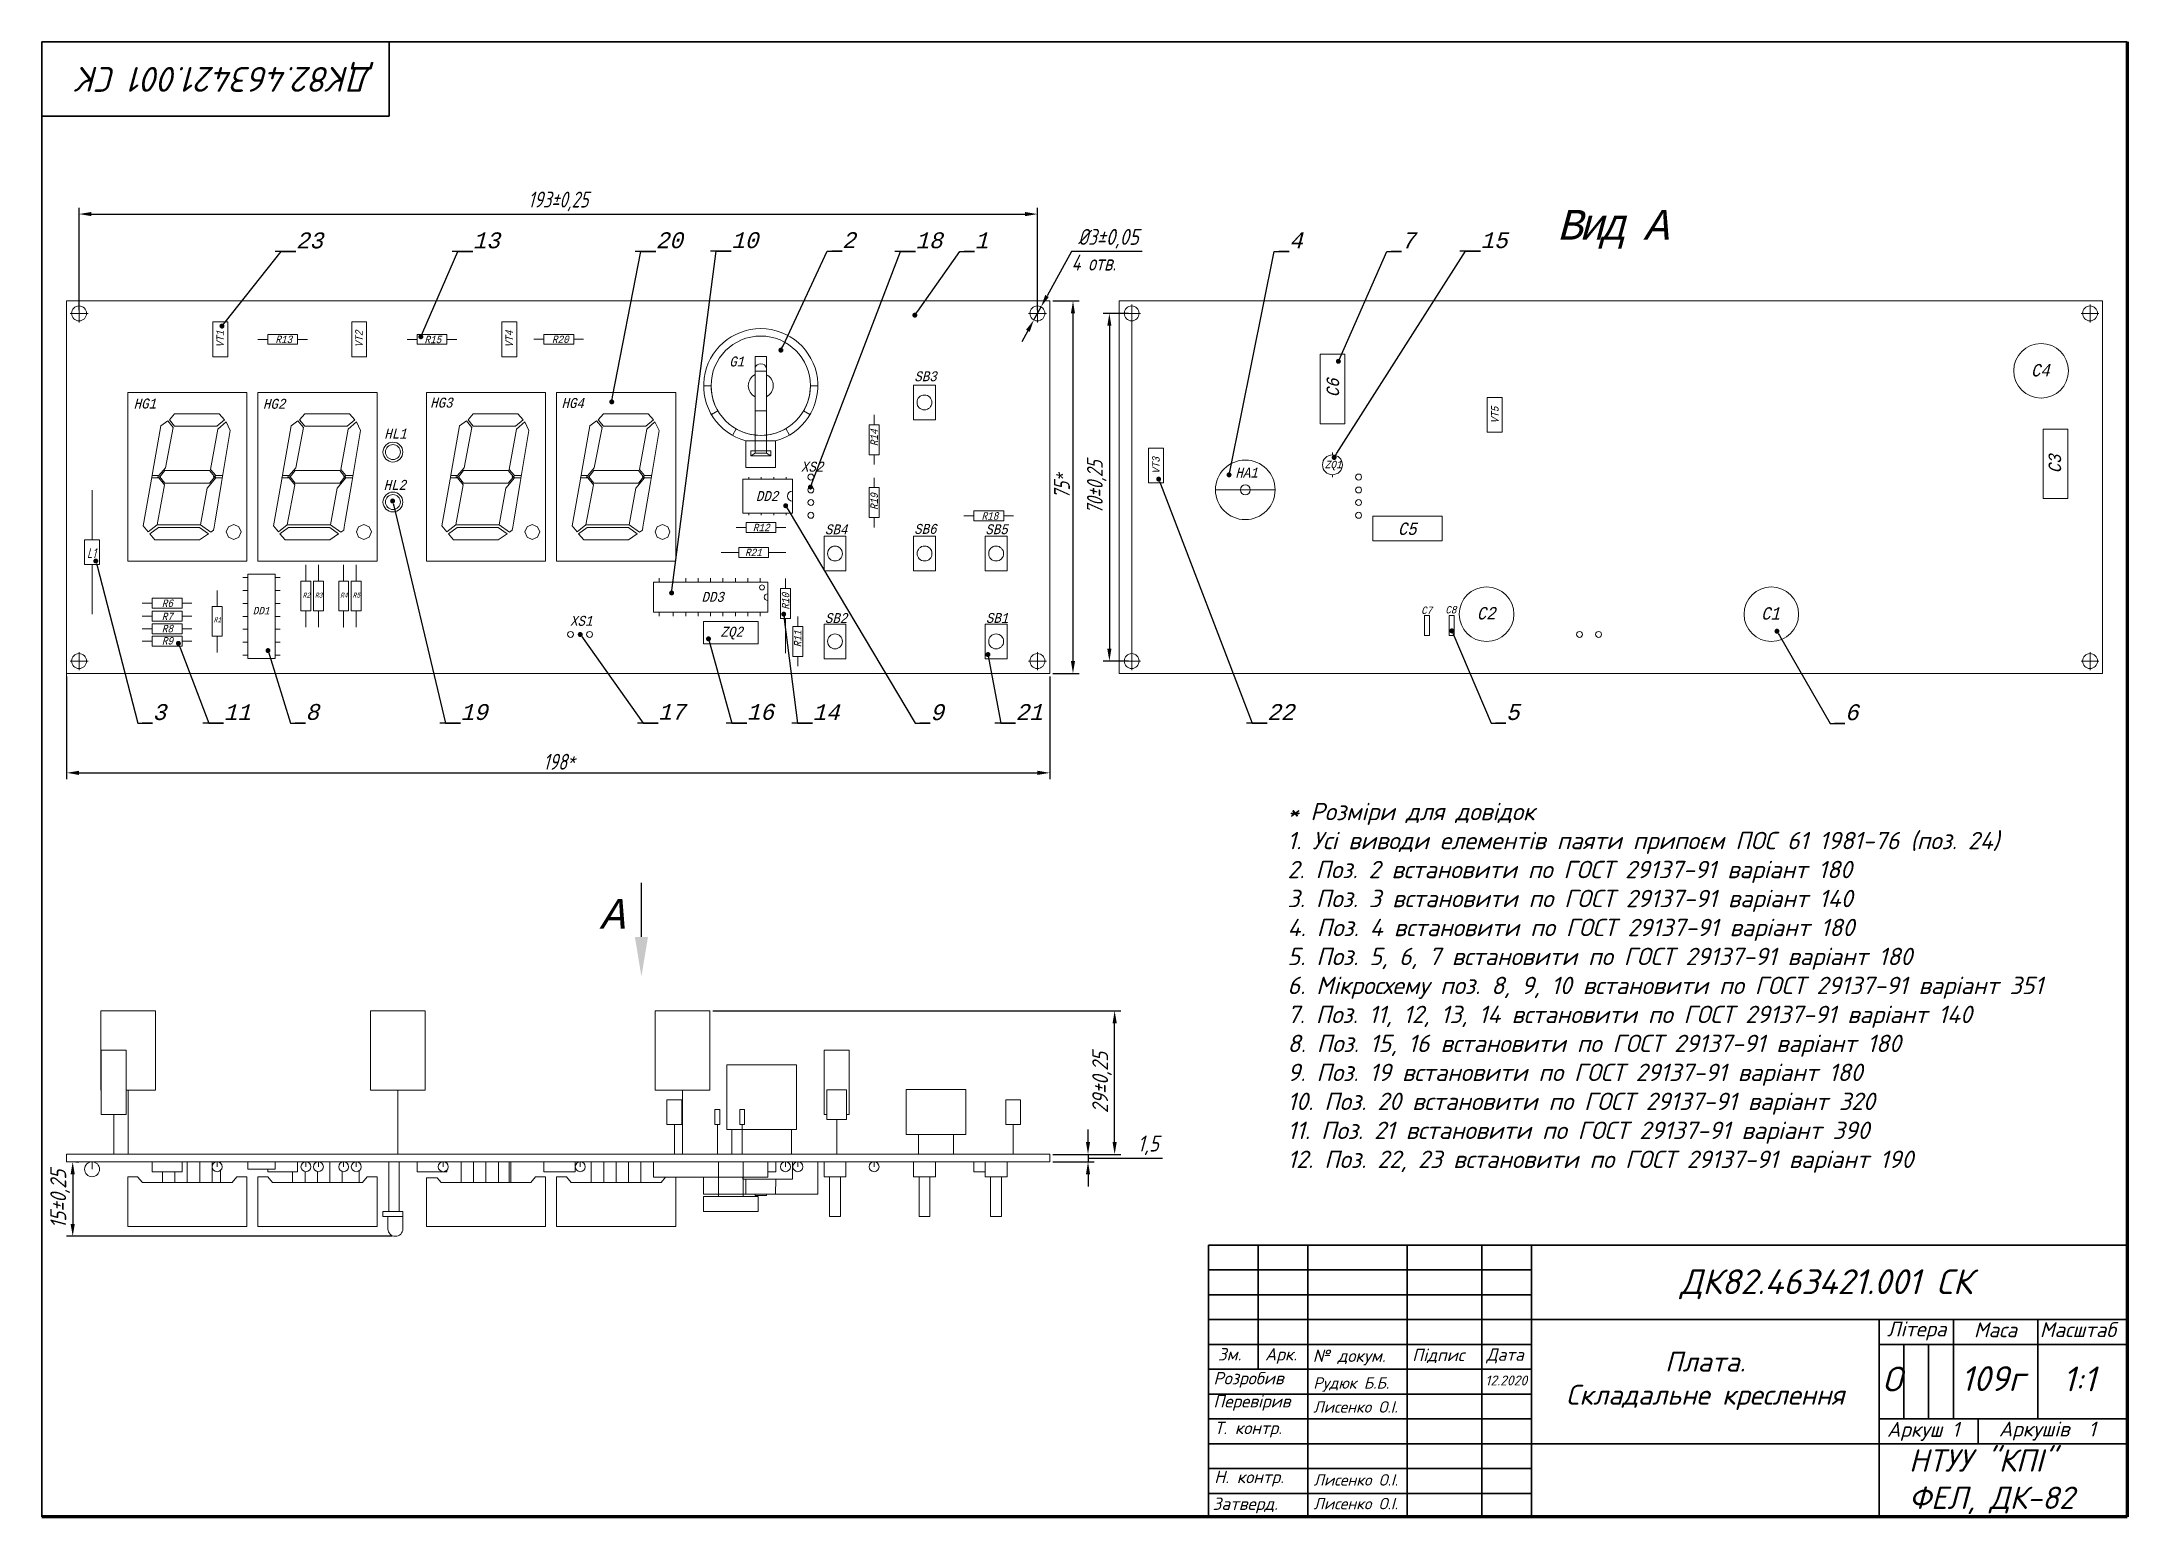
# Paper-space layout 'Лист1' of a CAD drawing. Header units: millimetres. Extents: x 0 to 420, y 0 to 297.
import ezdxf
from ezdxf import colors
from ezdxf.entities.mleader import LeaderData, LeaderLine
from ezdxf.math import Vec2, Vec3

# ---------------------------------------------------------------- set-up
doc = ezdxf.new("R2010")
doc.units = ezdxf.units.MM
doc.layers.get('0').update_dxf_attribs({"lineweight": 13})
doc.layers.add('Основная', color=7, linetype='Continuous', lineweight=70)
doc.layers.add('схема', color=7, linetype='Continuous', lineweight=35)
doc.styles.get("Standard").update_dxf_attribs({"font": 'isocteur.ttf', "width": 0.85, "oblique": 15})
doc.styles.add('стиль1', font='isocpeui.ttf')
doc.dimstyles.new('ISO-25', dxfattribs={"dimtxt": 2.5, "dimasz": 2.5, "dimexe": 1.25, "dimexo": 0.625, "dimtad": 1, "dimtxsty": 'Standard', "dimcen": 2.5, "dimadec": 0, "dimazin": 0, "dimtfac": 1, "dimtmove": 1, "dimatfit": 3, "dimfxl": 1, "dimarcsym": 0})
doc.dimstyles.new('Копия ISO-25', dxfattribs={"dimtxt": 2.5, "dimasz": 2.5, "dimexe": 1.25, "dimexo": 0.625, "dimtad": 1, "dimtih": 1, "dimtoh": 1, "dimtxsty": 'Standard', "dimcen": 2.5, "dimadec": 0, "dimazin": 0, "dimtfac": 1, "dimtmove": 1, "dimatfit": 3, "dimfxl": 1, "dimarcsym": 0})

psp = doc.layouts.new('Лист1')

# ---------------------------------------------------------------- texts
at = {"transparency": 33554674, "attachment_point": 1}
for s, width, heights, insert, char_height in [('{\\T0.75;Вид А}', 31.61763, [0], (305.168, 263.146), 6), ('{\\Q15;\\W0.75;R13}', 4.05068, [0], (47.058, 237.825), 1.5), ('{\\Q15;\\W0.75;R15}', 4.05068, [0], (77.081, 237.799), 1.5), ('{\\Q15;\\W0.75;R20}', 4.05068, [0], (102.754, 237.828), 1.5), ('{\\Q15;\\W0.75;G1}', 4.05068, [0], (138.445, 233.622), 2), ('{\\Q15;\\W0.75;C4}', 4.05068, [0], (400.597, 232.114), 2.5), ('{\\Q15;\\W0.75;SB3}', 4.05068, [0], (175.726, 230.638), 2), ('{\\Q15;\\W0.75;HG1}', 4.05068, [0], (18.513, 225.154), 2), ('{\\Q15;\\W0.75;HG2}', 4.05068, [0], (44.546, 225.098), 2), ('{\\Q15;\\W0.75;HG3}', 4.05068, [0], (78.234, 225.339), 2), ('{\\Q15;\\W0.75;HG4}', 4.05068, [0], (104.673, 225.264), 2), ('{\\Q15;\\W0.75;HL1}', 4.05068, [0], (68.977, 219.091), 2), ('{\\W0.75;XS2}', 4.05068, [0], (152.9, 212.438), 2), ('{\\Q15;\\W0.75;HA1}', 4.05068, [0], (240.379, 211.252), 2), ('{\\Q15;\\W0.75;ZQ1}', 4.05068, [0], (258.396, 212.629), 1.5), ('{\\Q15;\\W0.75;HL2}', 4.05068, [0], (68.857, 208.779), 2), ('{\\Q15;\\W0.75;DD2}', 4.05068, [0], (143.806, 206.531), 2), ('{\\Q15;\\W0.75;R18}', 4.05068, [0], (189.277, 202.274), 1.5), ('{\\Q15;\\W0.75;R12}', 4.05068, [0], (143.212, 199.944), 1.5), ('{\\Q15;\\W0.75;SB4}', 4.05068, [0], (157.73, 199.822), 2), ('{\\Q15;\\W0.75;SB6}', 4.05068, [0], (175.694, 199.912), 2), ('{\\Q15;\\W0.75;SB5}', 4.05068, [0], (190.031, 199.846), 2), ('{\\Q15;\\W0.75;C5}', 4.05068, [0], (273.108, 200.197), 2.5), ('{\\fISOCPEUR|b0|i0|c0|p34;\\Q15;\\W0.75;L1}', 4.05068, [0], (9.117, 195.037), 2), ('{\\Q15;\\W0.75;R21}', 4.05068, [0], (141.634, 194.932), 1.5), ('{\\Q15;\\W0.75;R2}', 4.05068, [0], (52.571, 186.079), 1), ('{\\Q15;\\W0.75;R3}', 4.05068, [0], (55.037, 186.082), 1), ('{\\Q15;\\W0.75;R4}', 4.05068, [0], (60.102, 186.081), 1), ('{\\Q15;\\W0.75;R5}', 4.05068, [0], (62.627, 186.076), 1), ('{\\Q15;\\W0.75;DD3}', 4.05068, [0], (132.858, 186.232), 2), ('{\\Q15;\\W0.75;R7}', 4.05068, [0], (24.181, 182.041), 1.5), ('{\\Q15;\\W0.75;R6}', 4.05068, [0], (24.189, 184.7), 1.5), ('{\\Q15;\\W0.75;R1}', 4.05068, [0], (34.648, 181.132), 1), ('{\\Q15;\\W0.75;DD1}', 4.05068, [0], (42.502, 183.208), 1.5), ('{\\W0.75;XS1}', 4.05068, [0], (106.398, 181.4), 2), ('{\\Q15;\\W0.75;SB2}', 4.05068, [0], (157.716, 181.959), 2), ('{\\Q15;\\W0.75;SB1}', 4.05068, [0], (190.134, 181.984), 2), ('{\\Q15;\\W0.75;С7}', 1.73665, [1.648], (277.784, 183.286), 1.5), ('{\\Q15;\\W0.75;С8}', 4.05068, [0], (282.653, 183.398), 1.5), ('{\\Q15;\\W0.75;C2}', 4.05068, [0], (289, 183.184), 2.5), ('{\\Q15;\\W0.75;C1}', 4.05068, [0], (346.251, 183.144), 2.5), ('{\\Q15;\\W0.75;R8}', 4.05068, [0], (24.195, 179.584), 1.5), ('{\\Q15;\\W0.75;R9}', 4.05068, [0], (24.206, 177.13), 1.5), ('{\\Q15;\\W0.75;ZQ2}', 4.05068, [0], (136.709, 179.215), 2), ('{\\T0.75;А}', 25.57533, [0], (112.308, 124.401), 6)]:
    psp.add_mtext_dynamic_manual_height_columns(s, width=width, gutter_width=12.5, heights=heights, dxfattribs=dict(at, insert=insert, char_height=char_height))
at = {"transparency": 33554674, "insert": (207.381, 254.119), "char_height": 3.2, "width": 15.83734, "attachment_point": 1}
psp.add_mtext('{\\fISOCPEUR|b0|i0|c204|p34;\\Q15;\\W0.75;4 отв.}', dxfattribs=at)
at = {"transparency": 33554674, "attachment_point": 1, "rotation": 90}
for s, insert, char_height in [('{\\Q15;\\W0.75;VT1}', (35.173, 235.461), 1.5), ('{\\Q15;\\W0.75;VT2}', (63.137, 235.481), 1.5), ('{\\Q15;\\W0.75;VT4}', (93.38, 235.46), 1.5), ('{\\Q15;\\W0.75;C6}', (258.762, 225.409), 2.5), ('{\\Q15;\\W0.75;VT5}', (291.894, 220.154), 1.5), ('\\pxt1;{\\Q15;\\W0.75;R14}', (166.894, 215.577), 1.5), ('{\\Q15;\\W0.75;VT3}', (223.636, 210.004), 1.5), ('{\\Q15;\\W0.75;C3}', (404.159, 210.1), 2.5), ('\\pxt1;{\\Q15;\\W0.75;R19}', (166.893, 202.734), 1.5), ('\\pxt1;{\\Q15;\\W0.75;R10}', (149.051, 182.656), 1.5), ('\\pxt1;{\\Q15;\\W0.75;R11}', (151.503, 175.085), 1.5)]:
    psp.add_mtext_dynamic_manual_height_columns(s, width=4.05068, gutter_width=12.5, heights=[0], dxfattribs=dict(at, insert=insert, char_height=char_height))
at = {"transparency": 33554674, "insert": (290.728, 28.464), "char_height": 2, "attachment_point": 1, "style": 'стиль1'}
psp.add_mtext_dynamic_manual_height_columns('12.2020', width=12.75587, gutter_width=12.5, heights=[2.689], dxfattribs=at)
at = {"layer": 'схема', "lineweight": 80, "transparency": 33554674, "insert": (66.572, 286.926), "char_height": 5, "attachment_point": 1, "rotation": 180, "style": 'стиль1'}
psp.add_mtext_dynamic_manual_height_columns('ДК82.463421.001 СК', width=81.86775, gutter_width=12.5, heights=[0], dxfattribs=at)
at = {"layer": 'схема', "transparency": 33554674, "attachment_point": 1, "style": 'стиль1'}
for s, width, gutter_width, heights, insert, char_height in [('* Розміри для довідок\\P1. Усі виводи елементів паяти припоєм ПОС 61 1981-76 (поз. 24) \\P2. Поз. 2 встановити по ГОСТ 29137-91 варіант 180\\P3. Поз. 3 встановити по ГОСТ 29137-91 варіант 140\\P4. Поз. 4 встановити по ГОСТ 29137-91 варіант 180\\P5. Поз. 5, 6, 7 встановити по ГОСТ 29137-91 варіант 180\\P6. Мікросхему поз. 8, 9, 10 встановити по ГОСТ 29137-91 варіант 351\\P7. Поз. 11, 12, 13, 14 встановити по ГОСТ 29137-91 варіант 140\\P8. Поз. 15, 16 встановити по ГОСТ 29137-91 варіант 180\\P9. Поз. 19 встановити по ГОСТ 29137-91 варіант 180\\P10. Поз. 20 встановити по ГОСТ 29137-91 варіант 320\\P11. Поз. 21 встановити по ГОСТ 29137-91 варіант 390\\P12. Поз. 22, 23 встановити по ГОСТ 29137-91 варіант 190', 185, 12.5, [0], (250.873, 143.754), 3.5), ('\\pxqc;Плата.\\PСкладальне креслення', 70, 17.5, [43.188], (299.999, 33.256), 4), ('О', 14.68521, 15, [0], (370.677, 30.249), 5), ('109г', 18.04963, 15, [0], (386.486, 30.345), 5), ('1:1', 14.68521, 15, [5.03], (407.023, 30.28), 5)]:
    psp.add_mtext_dynamic_manual_height_columns(s, width=width, gutter_width=gutter_width, heights=heights, dxfattribs=dict(at, insert=insert, char_height=char_height))
at = {"layer": 'схема', "lineweight": 80, "transparency": 33554674, "insert": (329.94, 49.844), "char_height": 5, "attachment_point": 1, "style": 'стиль1'}
psp.add_mtext_dynamic_manual_height_columns('ДК82.463421.001 СК', width=81.86775, gutter_width=12.5, heights=[0], dxfattribs=at)
at = {"layer": 'схема', "color": 0, "lineweight": 80, "transparency": 33554674, "attachment_point": 1, "style": 'стиль1'}
for s, width, insert, char_height in [('Літера', 13.34732, (371.612, 39.34), 3), ('Маса', 13.34732, (389.112, 39.165), 3), ('Масштаб', 13.34732, (402.388, 39.2), 3), ('Зм.', 8.25946, (236.869, 33.997), 2.5), ('Арк.', 8.25946, (246.358, 33.997), 2.5), ('№ докум.', 17.13629, (255.976, 33.691), 2.5), ('Підпис', 8.25946, (275.992, 33.849), 2.5), ('Дата', 8.25946, (290.931, 33.923), 2.5), ('Розробив', 20, (235.969, 29.171), 2.5), ('Перевірив', 20, (235.949, 24.535), 2.5), ('Т. контр.', 20, (236.168, 19.155), 2.5), ('Аркуш 1 ', 17.51191, (371.603, 19.113), 3), ('Аркушів  1', 26.54418, (394.13, 19.184), 3), ('НТУУ "КПІ"\\PФЕЛ, ДК-82', 41.25607, (376.013, 13.602), 4.5), ('Н. контр.', 20, (236.123, 9.285), 2.5), ('Затверд.', 20, (235.798, 3.892), 2.5)]:
    psp.add_mtext_dynamic_manual_height_columns(s, width=width, gutter_width=12.5, heights=[0], dxfattribs=dict(at, insert=insert, char_height=char_height))
at = {"layer": 'схема', "transparency": 33554674, "char_height": 2.3, "attachment_point": 1, "style": 'стиль1'}
for s, insert in [('Рудюк Б.Б.', (256.072, 28.112)), ('Лисенко О.І.', (256.072, 23.285)), ('Лисенко О.І.', (256.129, 8.594)), ('Лисенко О.І.', (256.115, 3.821))]:
    psp.add_mtext(s, dxfattribs=dict(at, insert=insert))

# ---------------------------------------------------------------- blocks, each defined once
blk = doc.blocks.new('*D143')
at = {"color": 0, "lineweight": -2, "transparency": 16777216}
for p, q in [((203.65, 244.8), (208.93, 244.8)), ((207.68, 242.3), (207.68, 172.3)), ((203.65, 169.8), (208.93, 169.8))]:
    blk.add_line(p, q, dxfattribs=at)
at = {"color": 0, "transparency": 16777216}
for points in [[(207.26, 242.3), (208.09, 242.3), (207.68, 244.8)], [(207.26, 172.3), (208.09, 172.3), (207.68, 169.8)]]:
    blk.add_solid(points, dxfattribs=at)
at = {"layer": 'Defpoints', "color": 0, "transparency": 16777216}
for p in [(203.02, 244.8), (203.02, 169.8), (207.68, 169.8)]:
    blk.add_point(p, dxfattribs=at)
at = {"color": 0, "transparency": 16777216, "insert": (205.45, 207.3), "char_height": 2.5, "attachment_point": 5, "rotation": 90}
blk.add_mtext('{\\fISOCPEUR|b0|i0|c0|p34;\\H1.28x;\\Q15;\\W0.75;75\\fArial|b0|i0|c204|p34;\\H0.84635x;\\W1;\\T0.75;*}', dxfattribs=at)
blk = doc.blocks.new('*D144')
at = {"color": 0, "lineweight": -2, "transparency": 16777216}
for p, q in [((5.02, 169.18), (5.02, 148.55)), ((203.02, 169.18), (203.02, 148.55)), ((7.52, 149.8), (200.52, 149.8))]:
    blk.add_line(p, q, dxfattribs=at)
at = {"color": 0, "transparency": 16777216}
for points in [[(7.52, 150.22), (7.52, 149.38), (5.02, 149.8)], [(200.52, 150.22), (200.52, 149.38), (203.02, 149.8)]]:
    blk.add_solid(points, dxfattribs=at)
at = {"layer": 'Defpoints', "color": 0, "transparency": 16777216}
for p in [(5.02, 169.8), (203.02, 169.8), (203.02, 149.8)]:
    blk.add_point(p, dxfattribs=at)
at = {"color": 0, "transparency": 16777216, "insert": (104.02, 152.03), "char_height": 2.5, "width": 6.9435, "attachment_point": 5}
blk.add_mtext('{\\fISOCPEUR|b0|i0|c0|p34;\\H1.28x;\\Q15;\\W0.75;198\\fArial|b0|i0|c204|p34;\\H0.84635x;\\W1;\\T0.75;*}', dxfattribs=at)
blk = doc.blocks.new('*D149')
at = {"color": 0, "lineweight": -2, "transparency": 16777216}
for p, q in [((7.52, 242.93), (7.52, 263.55)), ((10.02, 262.3), (198.02, 262.3)), ((200.52, 242.93), (200.52, 263.55))]:
    blk.add_line(p, q, dxfattribs=at)
at = {"color": 0, "transparency": 16777216}
for points in [[(10.02, 262.72), (10.02, 261.88), (7.52, 262.3)], [(198.02, 262.72), (198.02, 261.88), (200.52, 262.3)]]:
    blk.add_solid(points, dxfattribs=at)
at = {"layer": 'Defpoints', "color": 0, "transparency": 16777216}
for p in [(200.52, 262.3), (7.52, 242.3), (200.52, 242.3)]:
    blk.add_point(p, dxfattribs=at)
at = {"color": 0, "transparency": 16777216, "insert": (104.02, 264.85), "char_height": 2.5, "attachment_point": 5}
blk.add_mtext('{\\fISOCPEUR|b0|i0|c0|p34;\\H1.28x;\\Q15;\\W0.75;193\\fISOCPEUR|b0|i0|c204|p34;±0,25}', dxfattribs=at)
blk = doc.blocks.new('*D150')
at = {"color": 0, "lineweight": -2, "transparency": 16777216}
for p, q in [((218.87, 242.3), (213.76, 242.3)), ((215.01, 239.8), (215.01, 174.8)), ((218.87, 172.3), (213.76, 172.3))]:
    blk.add_line(p, q, dxfattribs=at)
at = {"color": 0, "transparency": 16777216}
for points in [[(214.59, 239.8), (215.42, 239.8), (215.01, 242.3)], [(214.59, 174.8), (215.42, 174.8), (215.01, 172.3)]]:
    blk.add_solid(points, dxfattribs=at)
at = {"layer": 'Defpoints', "color": 0, "transparency": 16777216}
for p in [(219.5, 242.3), (215.01, 172.3), (219.5, 172.3)]:
    blk.add_point(p, dxfattribs=at)
at = {"color": 0, "transparency": 16777216, "insert": (212.46, 207.3), "char_height": 2.5, "attachment_point": 5, "rotation": 90}
blk.add_mtext('{\\fISOCPEUR|b0|i0|c0|p34;\\H1.28x;\\Q15;\\W0.75;70\\fISOCPEUR|b0|i0|c204|p34;±0,25}', dxfattribs=at)
blk = doc.blocks.new('*D145')
at = {"color": 0, "lineweight": -2, "transparency": 16777216}
for p, q in [((207.38, 254.79), (202.45, 245.81)), ((221.62, 254.79), (207.38, 254.79)), ((199.8, 240.99), (201.25, 243.62)), ((198.6, 238.8), (197.4, 236.6))]:
    blk.add_line(p, q, dxfattribs=at)
at = {"color": 0, "transparency": 16777216}
for points in [[(202.08, 246.01), (202.81, 245.61), (201.25, 243.62)], [(198.23, 239), (198.96, 238.59), (199.8, 240.99)]]:
    blk.add_solid(points, dxfattribs=at)
at = {"layer": 'Defpoints', "color": 0, "transparency": 16777216}
for p in [(201.25, 243.62), (199.8, 240.99)]:
    blk.add_point(p, dxfattribs=at)
at = {"color": 0, "transparency": 16777216, "insert": (214.81, 257.33), "char_height": 2.5, "attachment_point": 5}
blk.add_mtext('{\\fISOCPEUR|b0|i0|c204|p34;\\H1.28x;\\Q15;\\W0.75;%%C3\\fISOCPEUR|b0|i0|c0|p34;\\W0.85;±0,05\\fISOCTEUR|b0|i0|c204|p49;\\W0.75; }', dxfattribs=at)
blk = doc.blocks.new('_Dot')
at = {"color": 0, "linetype": 'ByBlock', "lineweight": -2, "transparency": 33554674}
blk.add_line((-0.5, 0), (-1, 0), dxfattribs=at)
at = {"color": 0, "linetype": 'ByBlock', "transparency": 33554674, "const_width": 0.5}
blk.add_lwpolyline([(-0.25, 0, 1), (0.25, 0, 1)], format="xyb", close=True, dxfattribs=at)
blk = doc.blocks.new('*D146')
at = {"color": 0, "lineweight": -2, "transparency": 16777216}
for p, q in [((135.18, 101.9), (217.32, 101.9)), ((216.07, 75.49), (216.07, 99.4)), ((203.65, 72.99), (217.32, 72.99))]:
    blk.add_line(p, q, dxfattribs=at)
at = {"color": 0, "transparency": 16777216}
for points in [[(215.65, 99.4), (216.49, 99.4), (216.07, 101.9)], [(215.65, 75.49), (216.49, 75.49), (216.07, 72.99)]]:
    blk.add_solid(points, dxfattribs=at)
at = {"layer": 'Defpoints', "color": 0, "transparency": 16777216}
for p in [(134.55, 101.9), (216.07, 101.9), (203.02, 72.99)]:
    blk.add_point(p, dxfattribs=at)
at = {"color": 0, "transparency": 16777216, "insert": (213.53, 87.44), "char_height": 2.5, "attachment_point": 5, "rotation": 90, "style": 'стиль1'}
blk.add_mtext('{\\fISOCPEUR|b0|i0|c204|p34;\\H1.28x;\\Q15;\\W0.85;29±0,25}', dxfattribs=at)
blk = doc.blocks.new('*D147')
at = {"color": 0, "lineweight": -2, "transparency": 16777216}
for p, q in [((210.71, 75.49), (210.71, 77.99)), ((203.65, 72.99), (211.96, 72.99)), ((203.65, 71.49), (211.96, 71.49)), ((210.71, 72.99), (210.71, 71.49)), ((210.71, 72.99), (210.71, 71.49)), ((210.71, 72.24), (219.95, 72.24)), ((219.95, 72.24), (225.73, 72.24)), ((210.71, 68.99), (210.71, 66.49))]:
    blk.add_line(p, q, dxfattribs=at)
at = {"color": 0, "transparency": 16777216}
for points in [[(210.29, 75.49), (211.12, 75.49), (210.71, 72.99)], [(210.29, 68.99), (211.12, 68.99), (210.71, 71.49)]]:
    blk.add_solid(points, dxfattribs=at)
at = {"layer": 'Defpoints', "color": 0, "transparency": 16777216}
for p in [(203.02, 72.99), (203.02, 71.49), (210.71, 71.49)]:
    blk.add_point(p, dxfattribs=at)
at = {"color": 0, "transparency": 16777216, "insert": (222.84, 74.79), "char_height": 2.5, "attachment_point": 5, "style": 'стиль1'}
blk.add_mtext('{\\fISOCPEUR|b0|i0|c204|p34;\\H1.28x;\\Q15;\\W0.85;1,5}', dxfattribs=at)
blk = doc.blocks.new('*D148')
at = {"color": 0, "lineweight": -2, "transparency": 16777216}
for p, q in [((6.87, 71.49), (7.49, 71.49)), ((6.24, 68.99), (6.24, 58.99)), ((70.6, 56.49), (4.99, 56.49))]:
    blk.add_line(p, q, dxfattribs=at)
at = {"color": 0, "transparency": 16777216}
for points in [[(5.82, 68.99), (6.66, 68.99), (6.24, 71.49)], [(5.82, 58.99), (6.66, 58.99), (6.24, 56.49)]]:
    blk.add_solid(points, dxfattribs=at)
at = {"layer": 'Defpoints', "color": 0, "transparency": 16777216}
for p in [(6.24, 71.49), (6.24, 56.49), (71.23, 56.49)]:
    blk.add_point(p, dxfattribs=at)
at = {"color": 0, "transparency": 16777216, "insert": (3.7, 63.99), "char_height": 2.5, "attachment_point": 5, "rotation": 90, "style": 'стиль1'}
blk.add_mtext('{\\fISOCPEUR|b0|i0|c204|p34;\\H1.28x;\\Q15;\\W0.85;15±0,25}', dxfattribs=at)

# ---------------------------------------------------------------- dimensions: what is measured, and where the dimension line sits
at = {"transparency": 33554674}
for base, p1, p2, text, picture, middle in [((200.524, 262.301), (7.524, 242.301), (200.524, 242.301), '{\\fISOCPEUR|b0|i0|c0|p34;\\H1.28x;\\Q15;\\W0.75;193\\fISOCPEUR|b0|i0|c204|p34;±0,25}', '*D149', (104.024, 264.846)), ((203.024, 149.801), (5.024, 169.801), (203.024, 169.801), '{\\fISOCPEUR|b0|i0|c0|p34;\\H1.28x;\\Q15;\\W0.75;198\\fArial|b0|i0|c204|p34;\\H0.84635x;\\W1;\\T0.75;*}', '*D144', (104.024, 152.026))]:
    dim = psp.add_linear_dim(base=base, p1=p1, p2=p2, text=text, dimstyle='ISO-25', dxfattribs=at)
    dim.commit()
    dim.dimension.update_dxf_attribs({"geometry": picture, "text_midpoint": middle})
dim = psp.add_diameter_dim_2p(p1=(199.802, 240.987), p2=(201.246, 243.616), text='{\\fISOCPEUR|b0|i0|c204|p34;\\H1.28x;\\Q15;\\W0.75;%%C3\\fISOCPEUR|b0|i0|c0|p34;\\W0.85;±0,05\\fISOCTEUR|b0|i0|c204|p49;\\W0.75; }', dimstyle='Копия ISO-25', dxfattribs=at)
dim.commit()
dim.dimension.update_dxf_attribs({"geometry": '*D145', "text_midpoint": (207.381, 254.789), "dimtype": 163})
dim = psp.add_linear_dim(base=(207.678, 169.801), p1=(203.024, 244.801), p2=(203.024, 169.801), angle=90, text='{\\fISOCPEUR|b0|i0|c0|p34;\\H1.28x;\\Q15;\\W0.75;75\\fArial|b0|i0|c204|p34;\\H0.84635x;\\W1;\\T0.75;*}', dimstyle='ISO-25', dxfattribs=at)
dim.commit()
dim.dimension.update_dxf_attribs({"geometry": '*D143', "text_midpoint": (207.678, 207.301), "dimtype": 160})
dim = psp.add_linear_dim(base=(215.008, 172.301), p1=(219.499, 242.301), p2=(219.499, 172.301), angle=90, text='{\\fISOCPEUR|b0|i0|c0|p34;\\H1.28x;\\Q15;\\W0.75;70\\fISOCPEUR|b0|i0|c204|p34;±0,25}', dimstyle='ISO-25', dxfattribs=at)
dim.commit()
dim.dimension.update_dxf_attribs({"geometry": '*D150', "text_midpoint": (212.463, 207.301)})
for base, p1, p2, text, dimstyle, picture, middle in [((216.071, 101.895), (203.024, 72.993), (134.552, 101.895), '{\\fISOCPEUR|b0|i0|c204|p34;\\H1.28x;\\Q15;\\W0.85;29±0,25}', 'ISO-25', '*D146', (213.526, 87.444)), ((210.706, 71.493), (203.024, 72.993), (203.024, 71.493), '{\\fISOCPEUR|b0|i0|c204|p34;\\H1.28x;\\Q15;\\W0.85;<>}', 'Копия ISO-25', '*D147', (220.573, 74.788)), ((6.241, 56.493), (6.241, 71.493), (71.229, 56.493), '{\\fISOCPEUR|b0|i0|c204|p34;\\H1.28x;\\Q15;\\W0.85;<>±0,25}', 'ISO-25', '*D148', (3.696, 63.993))]:
    dim = psp.add_linear_dim(base=base, p1=p1, p2=p2, angle=90, text=text, dimstyle=dimstyle, override={"dimtxsty": 'стиль1'}, dxfattribs=at)
    dim.commit()
    dim.dimension.update_dxf_attribs({"geometry": picture, "text_midpoint": middle})

# ---------------------------------------------------------------- linework, layer by layer
at = {"transparency": 33554674}
for p, q in [((7.524, 244.801), (7.524, 254.801)), ((5.024, 169.801), (5.024, 244.801)), ((5.024, 244.801), (203.024, 244.801)), ((7.524, 242.301), (7.524, 244.101)), ((200.524, 242.301), (200.524, 244.101)), ((203.024, 244.801), (203.024, 169.801)), ((414.999, 244.801), (216.999, 244.801)), ((216.999, 244.801), (216.999, 169.801)), ((219.499, 242.301), (219.499, 244.101)), ((412.499, 242.301), (412.499, 244.101)), ((414.999, 169.801), (414.999, 244.801)), ((5.024, 240.338), (5.024, 240.338)), ((7.524, 242.301), (5.724, 242.301)), ((7.524, 242.301), (9.324, 242.301)), ((7.524, 242.301), (7.524, 240.501)), ((34.48, 233.587), (34.48, 240.587)), ((34.48, 240.587), (37.48, 240.587)), ((37.48, 240.587), (37.48, 233.587)), ((37.48, 240.587), (37.48, 240.587)), ((62.434, 233.588), (62.434, 240.588)), ((62.434, 240.588), (65.434, 240.588)), ((65.434, 240.588), (65.434, 233.588)), ((65.434, 240.588), (65.434, 240.588)), ((92.655, 233.589), (92.655, 240.589)), ((92.655, 240.589), (95.655, 240.589)), ((95.655, 240.589), (95.655, 233.589)), ((95.655, 240.589), (95.655, 240.589)), ((200.524, 242.301), (198.724, 242.301)), ((200.524, 242.301), (202.324, 242.301)), ((200.524, 242.301), (200.524, 240.501)), ((219.499, 242.301), (217.699, 242.301)), ((219.499, 242.301), (219.499, 240.501)), ((219.499, 242.301), (221.299, 242.301)), ((219.499, 242.301), (219.499, 200.986)), ((412.499, 242.301), (410.699, 242.301)), ((412.499, 242.301), (412.499, 240.501)), ((412.499, 242.301), (414.299, 242.301)), ((43.524, 237.08), (45.524, 237.08)), ((51.524, 238.08), (45.524, 238.08)), ((45.524, 238.08), (45.524, 237.08)), ((45.524, 236.08), (45.524, 237.08)), ((51.524, 236.08), (45.524, 236.08)), ((51.524, 237.08), (51.524, 238.08)), ((51.524, 237.08), (53.524, 237.08)), ((51.524, 237.08), (51.524, 236.08)), ((73.604, 237.08), (75.604, 237.08)), ((81.604, 238.08), (75.604, 238.08)), ((75.604, 238.08), (75.604, 237.08)), ((75.604, 236.08), (75.604, 237.08)), ((81.604, 236.08), (75.604, 236.08)), ((81.604, 237.08), (81.604, 238.08)), ((81.604, 237.08), (83.604, 237.08)), ((81.604, 237.08), (81.604, 236.08)), ((99.133, 237.082), (101.133, 237.082)), ((107.133, 238.082), (101.133, 238.082)), ((101.133, 238.082), (101.133, 237.082)), ((101.133, 236.082), (101.133, 237.082)), ((107.133, 236.082), (101.133, 236.082)), ((107.133, 237.082), (107.133, 238.082)), ((107.133, 237.082), (109.133, 237.082)), ((107.133, 237.082), (107.133, 236.082)), ((37.48, 233.587), (34.48, 233.587)), ((65.434, 233.588), (62.434, 233.588)), ((95.655, 233.589), (92.655, 233.589)), ((143.669, 214.144), (143.669, 233.644)), ((145.952, 233.644), (143.669, 233.644)), ((143.669, 233.644), (143.669, 230.644)), ((145.952, 214.144), (145.952, 233.644)), ((257.434, 220.081), (257.434, 234.081)), ((257.434, 234.081), (262.434, 234.081)), ((262.434, 234.081), (262.434, 220.081)), ((134.801, 227.745), (133.301, 227.745)), ((143.669, 230.644), (145.952, 230.644)), ((154.801, 227.745), (156.301, 227.745)), ((175.563, 226.87), (175.563, 227.87)), ((175.563, 227.87), (179.98, 227.87)), ((175.563, 226.87), (175.563, 221.87)), ((179.98, 226.87), (179.98, 227.87)), ((179.98, 226.87), (179.98, 221.87)), ((17.314, 226.403), (17.314, 192.403)), ((41.314, 226.403), (17.314, 226.403)), ((41.314, 192.403), (41.314, 226.403)), ((43.535, 226.403), (43.535, 192.403)), ((67.535, 226.403), (43.535, 226.403)), ((67.535, 192.403), (67.535, 226.403)), ((77.456, 226.403), (77.456, 192.403)), ((101.456, 226.403), (77.456, 226.403)), ((101.456, 192.403), (101.456, 226.403)), ((103.677, 226.403), (103.677, 192.403)), ((127.677, 226.403), (103.677, 226.403)), ((127.677, 192.403), (127.677, 226.403)), ((136.167, 222.701), (134.872, 221.944)), ((143.669, 222.69), (145.952, 222.686)), ((153.421, 222.676), (154.714, 221.915)), ((291.12, 218.362), (291.12, 225.362)), ((291.12, 225.362), (294.12, 225.362)), ((294.12, 225.362), (294.12, 218.362)), ((294.12, 225.362), (294.12, 225.362)), ((22.411, 210.567), (24.014, 219.697)), ((25.38, 220.64), (24.014, 219.697)), ((26.486, 219.32), (24.924, 211.223)), ((26.486, 219.32), (25.38, 220.64)), ((26.758, 222.103), (25.717, 220.845)), ((26.758, 219.603), (25.717, 220.845)), ((31.258, 222.103), (26.758, 222.103)), ((35.285, 219.603), (26.758, 219.603)), ((29.314, 219.603), (33.814, 219.603)), ((31.258, 222.103), (35.758, 222.103)), ((33.992, 210.872), (35.472, 218.999)), ((35.285, 219.603), (36.816, 220.853)), ((35.472, 218.999), (37.139, 220.471)), ((35.758, 222.103), (36.816, 220.853)), ((36.216, 208.239), (37.965, 218.697)), ((37.139, 220.471), (37.965, 218.697)), ((48.632, 210.567), (50.235, 219.697)), ((51.601, 220.64), (50.235, 219.697)), ((52.707, 219.32), (51.145, 211.223)), ((52.707, 219.32), (51.601, 220.64)), ((52.979, 222.103), (51.938, 220.845)), ((52.979, 219.603), (51.938, 220.845)), ((57.479, 222.103), (52.979, 222.103)), ((61.506, 219.603), (52.979, 219.603)), ((55.535, 219.603), (60.035, 219.603)), ((57.479, 222.103), (61.979, 222.103)), ((60.212, 210.872), (61.693, 218.999)), ((61.506, 219.603), (63.037, 220.853)), ((61.693, 218.999), (63.36, 220.471)), ((61.979, 222.103), (63.037, 220.853)), ((62.437, 208.239), (64.186, 218.697)), ((63.36, 220.471), (64.186, 218.697)), ((82.554, 210.567), (84.157, 219.697)), ((85.523, 220.64), (84.157, 219.697)), ((86.628, 219.32), (85.066, 211.223)), ((86.628, 219.32), (85.523, 220.64)), ((86.901, 222.103), (85.86, 220.845)), ((86.901, 219.603), (85.86, 220.845)), ((91.401, 222.103), (86.901, 222.103)), ((95.427, 219.603), (86.901, 219.603)), ((89.456, 219.603), (93.956, 219.603)), ((91.401, 222.103), (95.901, 222.103)), ((94.134, 210.872), (95.614, 218.999)), ((95.427, 219.603), (96.959, 220.853)), ((95.614, 218.999), (97.282, 220.471)), ((95.901, 222.103), (96.959, 220.853)), ((96.359, 208.239), (98.107, 218.697)), ((97.282, 220.471), (98.107, 218.697)), ((108.775, 210.567), (110.378, 219.697)), ((111.744, 220.64), (110.378, 219.697)), ((112.849, 219.32), (111.287, 211.223)), ((112.849, 219.32), (111.744, 220.64)), ((113.122, 222.103), (112.081, 220.845)), ((113.122, 219.603), (112.081, 220.845)), ((117.622, 222.103), (113.122, 222.103)), ((121.648, 219.603), (113.122, 219.603)), ((115.677, 219.603), (120.177, 219.603)), ((117.622, 222.103), (122.122, 222.103)), ((120.355, 210.872), (121.835, 218.999)), ((121.648, 219.603), (123.18, 220.853)), ((121.835, 218.999), (123.503, 220.471)), ((122.122, 222.103), (123.18, 220.853)), ((122.58, 208.239), (124.328, 218.697)), ((123.503, 220.471), (124.328, 218.697)), ((139.863, 219.049), (139.123, 217.745)), ((149.843, 219.109), (150.599, 217.814)), ((167.626, 219.859), (166.626, 219.859)), ((166.626, 219.859), (166.626, 213.859)), ((167.626, 219.859), (167.626, 221.859)), ((167.626, 219.859), (168.626, 219.859)), ((168.626, 219.859), (168.626, 213.859)), ((175.563, 221.87), (175.563, 220.87)), ((179.98, 220.87), (175.563, 220.87)), ((179.98, 221.87), (179.98, 220.87)), ((216.999, 220.081), (216.999, 220.081)), ((262.434, 220.081), (257.434, 220.081)), ((408.029, 219.01), (403.029, 219.01)), ((403.029, 219.01), (403.029, 205.01)), ((408.029, 205.01), (408.029, 219.01)), ((141.801, 211.245), (141.801, 216.644)), ((141.801, 216.644), (147.801, 216.644)), ((141.801, 216.644), (144.801, 216.644)), ((142.801, 213.644), (142.801, 214.644)), ((142.801, 214.644), (146.801, 214.644)), ((142.801, 213.644), (142.801, 214.644)), ((142.801, 214.644), (142.801, 214.144)), ((146.801, 214.644), (146.801, 213.644)), ((147.801, 211.245), (147.801, 216.644)), ((222.892, 215.199), (225.892, 215.199)), ((222.892, 208.199), (222.892, 215.199)), ((225.892, 215.199), (225.892, 208.199)), ((259.934, 214.313), (259.934, 213.813)), ((294.12, 218.362), (291.12, 218.362)), ((22.411, 210.567), (22.247, 209.633)), ((23.593, 209.633), (24.924, 211.223)), ((24.814, 210.653), (23.786, 209.403)), ((29.314, 210.653), (24.814, 210.653)), ((29.314, 210.653), (33.814, 210.653)), ((33.814, 210.653), (34.852, 209.403)), ((35.044, 209.634), (33.992, 210.872)), ((48.632, 210.567), (48.468, 209.633)), ((49.814, 209.633), (51.145, 211.223)), ((51.035, 210.653), (50.007, 209.403)), ((55.535, 210.653), (51.035, 210.653)), ((55.535, 210.653), (60.035, 210.653)), ((60.035, 210.653), (61.073, 209.403)), ((61.265, 209.634), (60.212, 210.872)), ((82.554, 210.567), (82.39, 209.633)), ((83.736, 209.633), (85.066, 211.223)), ((84.956, 210.653), (83.928, 209.403)), ((89.456, 210.653), (84.956, 210.653)), ((89.456, 210.653), (93.956, 210.653)), ((93.956, 210.653), (94.995, 209.403)), ((95.186, 209.634), (94.134, 210.872)), ((108.775, 210.567), (108.611, 209.633)), ((109.957, 209.633), (111.287, 211.223)), ((111.177, 210.653), (110.149, 209.403)), ((115.677, 210.653), (111.177, 210.653)), ((115.677, 210.653), (120.177, 210.653)), ((120.177, 210.653), (121.216, 209.403)), ((121.407, 209.634), (120.355, 210.872)), ((144.801, 211.245), (141.801, 211.245)), ((142.801, 213.644), (143.669, 214.144)), ((144.801, 213.644), (142.801, 213.644)), ((143.669, 214.144), (145.952, 214.144)), ((146.801, 213.644), (144.801, 213.644)), ((144.801, 211.245), (147.801, 211.245)), ((146.801, 213.644), (145.952, 214.144)), ((166.626, 213.859), (167.626, 213.859)), ((167.626, 211.859), (167.626, 213.859)), ((168.626, 213.859), (167.626, 213.859)), ((10.146, 206.719), (10.146, 196.719)), ((22.247, 209.633), (20.459, 199.526)), ((22.206, 209.403), (22.165, 209.173)), ((22.165, 209.173), (23.595, 209.171)), ((23.593, 209.633), (22.247, 209.633)), ((24.748, 207.804), (23.237, 199.734)), ((23.786, 209.403), (23.286, 209.403)), ((23.595, 209.171), (24.748, 207.804)), ((24.814, 208.153), (23.786, 209.403)), ((29.314, 208.153), (24.814, 208.153)), ((29.314, 208.153), (33.814, 208.153)), ((33.305, 207.106), (31.963, 199.734)), ((35.044, 209.172), (33.305, 207.106)), ((33.814, 208.153), (34.852, 209.403)), ((34.548, 209.403), (34.852, 209.403)), ((34.852, 209.403), (35.044, 209.634)), ((34.852, 209.403), (35.044, 209.172)), ((36.216, 208.239), (34.919, 200.483)), ((35.044, 209.634), (36.45, 209.634)), ((35.044, 209.172), (36.372, 209.172)), ((48.468, 209.633), (46.68, 199.526)), ((48.427, 209.403), (48.386, 209.173)), ((48.386, 209.173), (49.816, 209.171)), ((49.814, 209.633), (48.468, 209.633)), ((50.969, 207.804), (49.458, 199.734)), ((50.007, 209.403), (49.507, 209.403)), ((49.816, 209.171), (50.969, 207.804)), ((51.035, 208.153), (50.007, 209.403)), ((55.535, 208.153), (51.035, 208.153)), ((55.535, 208.153), (60.035, 208.153)), ((59.526, 207.106), (58.184, 199.734)), ((61.265, 209.172), (59.526, 207.106)), ((60.035, 208.153), (61.073, 209.403)), ((60.769, 209.403), (61.073, 209.403)), ((61.073, 209.403), (61.265, 209.634)), ((61.073, 209.403), (61.265, 209.172)), ((62.437, 208.239), (61.14, 200.483)), ((61.265, 209.634), (62.67, 209.634)), ((61.265, 209.172), (62.593, 209.172)), ((82.39, 209.633), (80.601, 199.526)), ((82.349, 209.403), (82.308, 209.173)), ((82.308, 209.173), (83.738, 209.171)), ((83.736, 209.633), (82.39, 209.633)), ((84.891, 207.804), (83.38, 199.734)), ((83.928, 209.403), (83.428, 209.403)), ((83.738, 209.171), (84.891, 207.804)), ((84.956, 208.153), (83.928, 209.403)), ((89.456, 208.153), (84.956, 208.153)), ((89.456, 208.153), (93.956, 208.153)), ((93.448, 207.106), (92.105, 199.734)), ((95.186, 209.172), (93.448, 207.106)), ((93.956, 208.153), (94.995, 209.403)), ((94.691, 209.403), (94.995, 209.403)), ((94.995, 209.403), (95.186, 209.634)), ((94.995, 209.403), (95.186, 209.172)), ((96.359, 208.239), (95.062, 200.483)), ((95.186, 209.634), (96.592, 209.634)), ((95.186, 209.172), (96.515, 209.172)), ((108.611, 209.633), (106.822, 199.526)), ((108.57, 209.403), (108.529, 209.173)), ((108.529, 209.173), (109.959, 209.171)), ((109.957, 209.633), (108.611, 209.633)), ((111.112, 207.804), (109.601, 199.734)), ((110.149, 209.403), (109.649, 209.403)), ((109.959, 209.171), (111.112, 207.804)), ((111.177, 208.153), (110.149, 209.403)), ((115.677, 208.153), (111.177, 208.153)), ((115.677, 208.153), (120.177, 208.153)), ((119.669, 207.106), (118.326, 199.734)), ((121.407, 209.172), (119.669, 207.106)), ((120.177, 208.153), (121.216, 209.403)), ((120.912, 209.403), (121.216, 209.403)), ((121.216, 209.403), (121.407, 209.634)), ((121.216, 209.403), (121.407, 209.172)), ((122.58, 208.239), (121.283, 200.483)), ((121.407, 209.634), (122.813, 209.634)), ((121.407, 209.172), (122.736, 209.172)), ((142.416, 208.908), (141.166, 208.908)), ((141.166, 202.108), (141.166, 208.908)), ((142.416, 209.308), (142.416, 208.908)), ((149.916, 208.908), (142.416, 208.908)), ((144.916, 208.908), (144.916, 209.308)), ((147.416, 208.908), (144.916, 208.908)), ((147.416, 208.908), (147.416, 209.308)), ((149.916, 208.908), (147.416, 208.908)), ((149.916, 209.308), (149.916, 208.908)), ((149.916, 209.308), (149.916, 208.908)), ((149.916, 208.908), (151.166, 208.908)), ((151.166, 202.108), (151.166, 208.908)), ((167.624, 207.219), (166.624, 207.219)), ((166.624, 207.219), (166.624, 201.219)), ((167.624, 207.219), (167.624, 209.219)), ((167.624, 207.219), (168.624, 207.219)), ((168.624, 207.219), (168.624, 201.219)), ((225.892, 208.199), (222.892, 208.199)), ((242.382, 206.782), (236.382, 206.782)), ((242.382, 206.782), (248.382, 206.782)), ((259.934, 209.813), (259.934, 209.313)), ((142.416, 202.108), (141.166, 202.108)), ((149.916, 202.108), (142.416, 202.108)), ((142.416, 202.108), (142.416, 201.708)), ((147.416, 202.108), (144.916, 202.108)), ((144.916, 202.108), (144.916, 201.708)), ((149.916, 202.108), (147.416, 202.108)), ((147.416, 202.108), (147.416, 201.708)), ((149.916, 201.708), (149.916, 202.108)), ((149.916, 202.108), (151.166, 202.108)), ((149.916, 202.108), (149.916, 201.708)), ((193.725, 202.538), (187.725, 202.538)), ((187.725, 202.538), (187.725, 201.538)), ((193.725, 201.538), (193.725, 202.538)), ((403.029, 205.01), (408.029, 205.01)), ((21.435, 198.34), (20.459, 199.526)), ((21.435, 198.34), (23.237, 199.734)), ((23.502, 199.204), (21.752, 197.954)), ((22.78, 196.704), (21.752, 197.954)), ((23.237, 199.734), (31.963, 199.734)), ((27.28, 199.204), (23.502, 199.204)), ((27.28, 199.204), (31.78, 199.204)), ((31.78, 199.204), (33.575, 197.954)), ((31.78, 196.704), (33.575, 197.954)), ((31.963, 199.734), (34.041, 198.278)), ((34.041, 198.278), (34.618, 198.68)), ((34.717, 199.272), (34.618, 198.68)), ((34.919, 200.483), (34.717, 199.272)), ((37.595, 199.356), (37.159, 198.3)), ((37.159, 198.3), (37.595, 197.243)), ((38.659, 199.8), (37.595, 199.356)), ((37.595, 199.356), (37.595, 199.356)), ((38.659, 199.8), (39.724, 199.356)), ((40.159, 198.3), (39.724, 199.356)), ((39.724, 197.243), (40.159, 198.3)), ((47.656, 198.34), (46.68, 199.526)), ((47.656, 198.34), (49.458, 199.734)), ((49.723, 199.204), (47.973, 197.954)), ((49.001, 196.704), (47.973, 197.954)), ((49.458, 199.734), (58.184, 199.734)), ((53.501, 199.204), (49.723, 199.204)), ((53.501, 199.204), (58.001, 199.204)), ((58.001, 199.204), (59.796, 197.954)), ((58.001, 196.704), (59.796, 197.954)), ((58.184, 199.734), (60.262, 198.278)), ((60.262, 198.278), (60.839, 198.68)), ((60.938, 199.272), (60.839, 198.68)), ((61.14, 200.483), (60.938, 199.272)), ((63.815, 199.356), (63.38, 198.3)), ((63.38, 198.3), (63.815, 197.243)), ((64.88, 199.8), (63.815, 199.356)), ((63.815, 199.356), (63.815, 199.356)), ((64.88, 199.8), (65.945, 199.356)), ((66.38, 198.3), (65.945, 199.356)), ((65.945, 197.243), (66.38, 198.3)), ((81.577, 198.34), (80.601, 199.526)), ((81.577, 198.34), (83.38, 199.734)), ((83.644, 199.204), (81.895, 197.954)), ((82.923, 196.704), (81.895, 197.954)), ((83.38, 199.734), (92.105, 199.734)), ((87.423, 199.204), (83.644, 199.204)), ((87.423, 199.204), (91.923, 199.204)), ((91.923, 199.204), (93.717, 197.954)), ((91.923, 196.704), (93.717, 197.954)), ((92.105, 199.734), (94.183, 198.278)), ((94.183, 198.278), (94.76, 198.68)), ((94.859, 199.272), (94.76, 198.68)), ((95.062, 200.483), (94.859, 199.272)), ((97.737, 199.356), (97.302, 198.3)), ((97.302, 198.3), (97.737, 197.243)), ((98.802, 199.8), (97.737, 199.356)), ((97.737, 199.356), (97.737, 199.356)), ((98.802, 199.8), (99.867, 199.356)), ((100.302, 198.3), (99.867, 199.356)), ((99.867, 197.243), (100.302, 198.3)), ((107.798, 198.34), (106.822, 199.526)), ((107.798, 198.34), (109.601, 199.734)), ((109.865, 199.204), (108.116, 197.954)), ((109.144, 196.704), (108.116, 197.954)), ((109.601, 199.734), (118.326, 199.734)), ((113.644, 199.204), (109.865, 199.204)), ((113.644, 199.204), (118.144, 199.204)), ((118.144, 199.204), (119.938, 197.954)), ((118.144, 196.704), (119.938, 197.954)), ((118.326, 199.734), (120.404, 198.278)), ((120.404, 198.278), (120.981, 198.68)), ((121.08, 199.272), (120.981, 198.68)), ((121.283, 200.483), (121.08, 199.272)), ((123.958, 199.356), (123.523, 198.3)), ((123.523, 198.3), (123.958, 197.243)), ((125.023, 199.8), (123.958, 199.356)), ((123.958, 199.356), (123.958, 199.356)), ((125.023, 199.8), (126.088, 199.356)), ((126.523, 198.3), (126.088, 199.356)), ((126.088, 197.243), (126.523, 198.3)), ((139.845, 199.171), (141.845, 199.171)), ((147.845, 200.171), (141.845, 200.171)), ((141.845, 200.171), (141.845, 199.171)), ((141.845, 198.171), (141.845, 199.171)), ((147.845, 198.171), (141.845, 198.171)), ((147.845, 199.171), (147.845, 200.171)), ((147.845, 199.171), (149.845, 199.171)), ((147.845, 199.171), (147.845, 198.171)), ((157.544, 196.457), (157.544, 197.457)), ((157.544, 197.457), (161.961, 197.457)), ((161.961, 196.457), (161.961, 197.457)), ((166.624, 201.219), (167.624, 201.219)), ((167.624, 199.219), (167.624, 201.219)), ((168.624, 201.219), (167.624, 201.219)), ((175.58, 196.457), (175.58, 197.457)), ((175.58, 197.457), (179.996, 197.457)), ((179.996, 196.457), (179.996, 197.457)), ((185.725, 201.538), (187.725, 201.538)), ((187.725, 200.538), (187.725, 201.538)), ((193.725, 200.538), (187.725, 200.538)), ((189.996, 196.457), (189.996, 197.457)), ((189.996, 197.457), (194.413, 197.457)), ((193.725, 201.538), (195.725, 201.538)), ((193.725, 201.538), (193.725, 200.538)), ((194.413, 196.457), (194.413, 197.457)), ((219.499, 172.301), (219.499, 200.986)), ((268.035, 201.49), (282.035, 201.49)), ((268.035, 196.49), (268.035, 201.49)), ((282.035, 201.49), (282.035, 196.49)), ((8.646, 191.719), (8.646, 196.719)), ((8.646, 196.719), (10.146, 196.719)), ((10.146, 196.719), (11.646, 196.719)), ((11.646, 196.719), (11.646, 191.719)), ((27.28, 196.704), (22.78, 196.704)), ((27.28, 196.704), (31.78, 196.704)), ((37.595, 197.243), (38.659, 196.8)), ((38.659, 196.8), (39.724, 197.243)), ((53.501, 196.704), (49.001, 196.704)), ((53.501, 196.704), (58.001, 196.704)), ((63.815, 197.243), (64.88, 196.8)), ((64.88, 196.8), (65.945, 197.243)), ((87.423, 196.704), (82.923, 196.704)), ((87.423, 196.704), (91.923, 196.704)), ((97.737, 197.243), (98.802, 196.8)), ((98.802, 196.8), (99.867, 197.243)), ((113.644, 196.704), (109.144, 196.704)), ((113.644, 196.704), (118.144, 196.704)), ((123.958, 197.243), (125.023, 196.8)), ((125.023, 196.8), (126.088, 197.243)), ((138.359, 194.155), (136.859, 194.155)), ((138.359, 194.155), (140.359, 194.155)), ((146.359, 195.155), (140.359, 195.155)), ((140.359, 195.155), (140.359, 194.155)), ((140.359, 193.155), (140.359, 194.155)), ((146.359, 194.155), (146.359, 195.155)), ((146.359, 194.155), (148.359, 194.155)), ((146.359, 194.155), (146.359, 193.155)), ((149.881, 194.153), (148.381, 194.153)), ((157.544, 196.457), (157.544, 191.457)), ((161.961, 196.457), (161.961, 191.457)), ((175.58, 196.457), (175.58, 191.457)), ((179.996, 196.457), (179.996, 191.457)), ((189.996, 196.457), (189.996, 191.457)), ((194.413, 196.457), (194.413, 191.457)), ((282.035, 196.49), (268.035, 196.49)), ((11.646, 191.719), (8.646, 191.719)), ((10.146, 191.719), (10.146, 181.719)), ((17.314, 192.403), (41.314, 192.403)), ((40.492, 189.098), (41.492, 189.098)), ((40.492, 189.098), (41.492, 189.098)), ((46.992, 189.798), (41.492, 189.798)), ((41.492, 189.798), (41.492, 189.098)), ((41.492, 189.098), (41.492, 173.498)), ((43.535, 192.403), (67.535, 192.403)), ((46.992, 189.098), (46.992, 189.798)), ((47.992, 189.098), (46.992, 189.098)), ((46.992, 189.098), (46.992, 173.498)), ((53.212, 190.401), (53.212, 191.651)), ((53.212, 188.401), (53.212, 190.401)), ((55.714, 190.399), (55.714, 191.651)), ((55.714, 188.399), (55.714, 190.399)), ((60.805, 188.4), (60.805, 190.4)), ((60.806, 191.651), (60.806, 190.401)), ((63.351, 190.398), (63.353, 191.651)), ((63.351, 188.398), (63.351, 190.398)), ((77.456, 192.403), (101.456, 192.403)), ((103.677, 192.403), (127.677, 192.403)), ((124.335, 188.171), (124.335, 189.021)), ((127.197, 188.171), (127.197, 189.021)), ((129.697, 188.171), (129.697, 189.021)), ((132.197, 188.171), (132.197, 189.021)), ((134.697, 188.171), (134.697, 189.021)), ((137.197, 188.171), (137.197, 189.021)), ((139.697, 188.171), (139.697, 189.021)), ((146.359, 193.155), (140.359, 193.155)), ((142.197, 188.171), (142.197, 189.021)), ((144.697, 188.171), (144.697, 189.021)), ((157.544, 191.457), (157.544, 190.457)), ((161.961, 190.457), (157.544, 190.457)), ((161.961, 191.457), (161.961, 190.457)), ((175.58, 191.457), (175.58, 190.457)), ((179.996, 190.457), (175.58, 190.457)), ((179.996, 191.457), (179.996, 190.457)), ((189.996, 191.457), (189.996, 190.457)), ((194.413, 190.457), (189.996, 190.457)), ((194.413, 191.457), (194.413, 190.457)), ((28.26, 184.944), (22.26, 184.944)), ((22.26, 184.944), (22.26, 183.944)), ((28.26, 183.944), (28.26, 184.944)), ((35.321, 185.29), (35.321, 186.54)), ((35.321, 183.29), (35.321, 185.29)), ((40.492, 186.498), (41.492, 186.498)), ((46.992, 186.498), (47.992, 186.498)), ((53.212, 188.401), (52.212, 188.401)), ((52.212, 188.401), (52.212, 182.401)), ((53.212, 188.401), (54.212, 188.401)), ((54.212, 188.401), (54.212, 182.401)), ((55.714, 188.399), (54.714, 188.399)), ((54.714, 188.399), (54.714, 182.399)), ((55.714, 188.399), (56.714, 188.399)), ((56.714, 188.399), (56.714, 182.399)), ((60.805, 188.4), (59.805, 188.4)), ((59.805, 188.4), (59.805, 182.4)), ((60.805, 188.4), (61.805, 188.4)), ((61.805, 188.4), (61.805, 182.4)), ((63.351, 188.398), (62.351, 188.398)), ((62.351, 188.398), (62.351, 182.398)), ((63.351, 188.398), (64.351, 188.398)), ((64.351, 188.398), (64.351, 182.398)), ((146.197, 188.171), (123.197, 188.171)), ((123.197, 188.171), (123.197, 182.171)), ((146.197, 182.171), (146.197, 188.171)), ((149.772, 186.903), (148.772, 186.903)), ((148.772, 186.903), (148.772, 180.903)), ((149.772, 186.903), (149.772, 188.903)), ((149.772, 186.903), (150.772, 186.903)), ((150.772, 186.903), (150.772, 180.903)), ((20.259, 181.32), (22.259, 181.32)), ((20.26, 183.944), (22.26, 183.944)), ((28.259, 182.32), (22.259, 182.32)), ((22.259, 182.32), (22.259, 181.32)), ((22.259, 180.32), (22.259, 181.32)), ((22.26, 182.944), (22.26, 183.944)), ((28.26, 182.944), (22.26, 182.944)), ((28.259, 181.32), (28.259, 182.32)), ((28.259, 181.32), (30.259, 181.32)), ((28.259, 181.32), (28.259, 180.32)), ((28.26, 183.944), (30.26, 183.944)), ((28.26, 183.944), (28.26, 182.944)), ((35.321, 183.29), (34.321, 183.29)), ((34.321, 183.29), (34.321, 177.29)), ((35.321, 183.29), (36.321, 183.29)), ((36.321, 183.29), (36.321, 177.29)), ((40.492, 183.898), (41.492, 183.898)), ((40.492, 181.298), (41.492, 181.298)), ((46.992, 183.898), (47.992, 183.898)), ((46.992, 181.298), (47.992, 181.298)), ((52.212, 182.401), (53.212, 182.401)), ((53.212, 180.401), (53.212, 182.401)), ((54.212, 182.401), (53.212, 182.401)), ((54.714, 182.399), (55.714, 182.399)), ((55.714, 180.399), (55.714, 182.399)), ((56.714, 182.399), (55.714, 182.399)), ((59.805, 182.4), (60.805, 182.4)), ((60.805, 180.4), (60.805, 182.4)), ((61.805, 182.4), (60.805, 182.4)), ((62.351, 182.398), (63.351, 182.398)), ((63.351, 180.398), (63.351, 182.398)), ((64.351, 182.398), (63.351, 182.398)), ((124.335, 182.171), (123.197, 182.171)), ((144.697, 182.171), (124.335, 182.171)), ((124.335, 181.321), (124.335, 182.171)), ((127.197, 181.321), (127.197, 182.171)), ((129.697, 181.321), (129.697, 182.171)), ((132.197, 181.321), (132.197, 182.171)), ((134.697, 181.321), (134.697, 182.171)), ((137.197, 181.321), (137.197, 182.171)), ((139.697, 181.321), (139.697, 182.171)), ((142.197, 181.321), (142.197, 182.171)), ((144.697, 181.321), (144.697, 182.171)), ((144.697, 182.171), (146.197, 182.171)), ((148.772, 180.903), (149.772, 180.903)), ((149.772, 173.903), (149.772, 180.903)), ((150.772, 180.903), (149.772, 180.903)), ((152.273, 179.255), (152.273, 181.255)), ((278.465, 177.48), (278.465, 181.48)), ((278.465, 181.48), (279.465, 181.48)), ((279.465, 181.48), (279.465, 177.48)), ((283.465, 181.48), (283.465, 177.48)), ((284.465, 181.48), (283.465, 181.48)), ((284.465, 177.48), (284.465, 181.48)), ((20.262, 178.818), (22.262, 178.818)), ((28.259, 180.32), (22.259, 180.32)), ((28.262, 179.818), (22.262, 179.818)), ((22.262, 179.818), (22.262, 178.818)), ((22.262, 177.818), (22.262, 178.818)), ((28.262, 177.818), (22.262, 177.818)), ((28.262, 177.318), (22.262, 177.318)), ((22.262, 177.318), (22.262, 176.318)), ((28.262, 178.818), (28.262, 179.818)), ((28.262, 178.818), (30.262, 178.818)), ((28.262, 178.818), (28.262, 177.818)), ((28.262, 176.318), (28.262, 177.318)), ((34.321, 177.29), (35.321, 177.29)), ((35.321, 175.29), (35.321, 177.29)), ((36.321, 177.29), (35.321, 177.29)), ((40.492, 178.698), (41.492, 178.698)), ((46.992, 178.698), (47.992, 178.698)), ((53.212, 180.401), (53.212, 179.151)), ((55.714, 180.399), (55.714, 179.151)), ((60.806, 179.151), (60.71, 179.151)), ((60.805, 180.4), (60.806, 179.151)), ((63.318, 179.151), (63.351, 179.151)), ((63.351, 180.398), (63.351, 179.151)), ((133.286, 175.757), (133.286, 180.257)), ((133.286, 180.257), (144.286, 180.257)), ((144.286, 180.257), (144.286, 175.757)), ((152.273, 179.255), (151.273, 179.255)), ((151.273, 179.255), (151.273, 173.255)), ((152.273, 179.255), (153.273, 179.255)), ((153.273, 179.255), (153.273, 173.255)), ((157.544, 178.756), (157.544, 179.756)), ((157.544, 179.756), (161.961, 179.756)), ((157.544, 178.756), (157.544, 173.756)), ((161.961, 178.756), (161.961, 179.756)), ((161.961, 178.756), (161.961, 173.756)), ((189.996, 178.756), (189.996, 179.756)), ((189.996, 179.756), (194.413, 179.756)), ((189.996, 178.756), (189.996, 173.756)), ((194.413, 178.756), (194.413, 179.756)), ((194.413, 178.756), (194.413, 173.756)), ((216.999, 179.495), (216.999, 179.495)), ((216.999, 177.671), (216.999, 177.671)), ((279.465, 177.48), (278.465, 177.48)), ((283.465, 177.48), (284.465, 177.48)), ((5.024, 169.801), (5.024, 172.301)), ((7.524, 172.301), (5.724, 172.301)), ((7.524, 172.301), (7.524, 174.101)), ((7.524, 172.301), (7.524, 170.501)), ((7.524, 172.301), (9.324, 172.301)), ((20.262, 176.318), (22.262, 176.318)), ((22.262, 175.318), (22.262, 176.318)), ((28.262, 175.318), (22.262, 175.318)), ((28.262, 176.318), (30.262, 176.318)), ((28.262, 176.318), (28.262, 175.318)), ((35.321, 175.29), (35.321, 174.04)), ((40.492, 176.098), (41.492, 176.098)), ((40.492, 173.498), (41.492, 173.498)), ((41.492, 172.798), (41.492, 173.498)), ((46.992, 172.798), (41.492, 172.798)), ((46.992, 176.098), (47.992, 176.098)), ((46.992, 173.498), (47.992, 173.498)), ((46.992, 173.498), (46.992, 172.798)), ((144.286, 175.757), (133.286, 175.757)), ((151.273, 173.255), (152.273, 173.255)), ((152.273, 171.255), (152.273, 173.255)), ((153.273, 173.255), (152.273, 173.255)), ((157.544, 173.756), (157.544, 172.756)), ((161.961, 172.756), (157.544, 172.756)), ((161.961, 173.756), (161.961, 172.756)), ((189.996, 173.756), (189.996, 172.756)), ((194.413, 172.756), (189.996, 172.756)), ((194.413, 173.756), (194.413, 172.756)), ((200.524, 172.301), (198.724, 172.301)), ((200.524, 172.301), (200.524, 174.101)), ((200.524, 172.301), (202.324, 172.301)), ((200.524, 172.301), (200.524, 170.501)), ((219.499, 172.301), (217.699, 172.301)), ((219.499, 172.301), (219.499, 174.101)), ((219.499, 172.301), (221.299, 172.301)), ((219.499, 172.301), (219.499, 170.501)), ((412.499, 172.301), (410.699, 172.301)), ((412.499, 172.301), (412.499, 174.101)), ((412.499, 172.301), (412.499, 170.501)), ((412.499, 172.301), (414.299, 172.301)), ((203.024, 169.801), (5.024, 169.801)), ((5.024, 169.801), (5.024, 149.801)), ((5.024, 169.801), (5.024, 159.801)), ((216.999, 169.801), (414.999, 169.801)), ((22.883, 101.895), (11.883, 101.895)), ((11.883, 101.895), (11.883, 85.895)), ((22.883, 85.895), (22.883, 101.895)), ((77.207, 101.895), (66.207, 101.895)), ((66.207, 101.895), (66.207, 85.895)), ((77.207, 85.895), (77.207, 101.895)), ((134.552, 101.895), (123.552, 101.895)), ((123.552, 101.895), (123.552, 85.895)), ((134.552, 85.895), (134.552, 101.895)), ((16.994, 93.993), (11.994, 93.993)), ((11.994, 93.993), (11.994, 80.993)), ((16.994, 80.993), (16.994, 93.993)), ((162.59, 93.993), (157.59, 93.993)), ((157.59, 93.993), (157.59, 80.993)), ((162.59, 80.993), (162.59, 93.993)), ((151.988, 90.993), (137.988, 90.993)), ((137.988, 90.993), (137.988, 77.993)), ((151.988, 77.993), (151.988, 90.993)), ((11.883, 85.895), (11.994, 85.895)), ((16.994, 85.895), (22.883, 85.895)), ((22.883, 85.895), (17.383, 85.895)), ((22.883, 85.895), (17.383, 85.895)), ((17.383, 85.895), (17.383, 72.993)), ((66.207, 85.895), (77.207, 85.895)), ((77.207, 85.895), (71.707, 85.895)), ((71.707, 85.895), (71.707, 72.993)), ((123.552, 85.895), (134.552, 85.895)), ((129.052, 85.895), (129.052, 72.993)), ((162.089, 85.993), (158.089, 85.993)), ((158.089, 79.993), (158.089, 85.993)), ((162.089, 79.993), (162.089, 85.993)), ((174.091, 77.018), (174.091, 86.018)), ((174.091, 86.018), (186.091, 86.018)), ((186.091, 86.018), (186.091, 77.018)), ((14.494, 80.993), (11.994, 80.993)), ((14.494, 72.993), (14.494, 80.993)), ((14.494, 80.993), (16.994, 80.993)), ((128.903, 83.993), (125.903, 83.993)), ((125.903, 83.993), (125.903, 78.993)), ((128.903, 78.993), (128.903, 83.993)), ((136.559, 81.993), (135.559, 81.993)), ((135.559, 81.993), (135.559, 78.993)), ((136.559, 78.993), (136.559, 81.993)), ((141.558, 81.993), (140.558, 81.993)), ((140.558, 81.993), (140.558, 78.993)), ((141.558, 80.993), (141.558, 81.993)), ((141.558, 78.993), (141.558, 80.993)), ((157.59, 80.993), (158.089, 80.993)), ((162.089, 79.993), (158.089, 79.993)), ((158.089, 79.993), (160.089, 79.993)), ((160.09, 79.993), (160.09, 72.993)), ((162.59, 80.993), (162.089, 80.993)), ((194.132, 78.993), (194.132, 83.993)), ((194.132, 83.993), (197.132, 83.993)), ((197.132, 83.993), (197.132, 78.993)), ((125.903, 78.993), (128.903, 78.993)), ((127.403, 78.993), (127.403, 72.993)), ((135.559, 78.993), (136.559, 78.993)), ((136.059, 78.993), (136.059, 72.993)), ((137.988, 77.993), (151.988, 77.993)), ((137.988, 77.993), (138.988, 77.993)), ((138.988, 77.993), (138.988, 72.993)), ((140.558, 78.993), (141.558, 78.993)), ((141.558, 78.993), (141.058, 78.993)), ((141.058, 78.993), (141.058, 72.993)), ((151.988, 77.993), (150.988, 77.993)), ((150.988, 77.993), (150.988, 72.993)), ((186.091, 77.018), (174.091, 77.018)), ((176.591, 77.018), (176.591, 73.018)), ((183.591, 77.018), (183.591, 73.018)), ((194.132, 78.993), (197.132, 78.993)), ((195.632, 78.993), (195.632, 72.993)), ((203.024, 72.993), (5.024, 72.993)), ((5.024, 72.993), (5.024, 71.493)), ((5.024, 72.993), (24.407, 72.993)), ((5.024, 72.993), (17.383, 72.993)), ((5.024, 71.493), (203.024, 71.493)), ((8.616, 72.993), (8.616, 72.993)), ((9.855, 71.493), (10.155, 71.493)), ((10.146, 71.493), (10.146, 69.993)), ((22.262, 71.493), (22.262, 69.493)), ((28.262, 69.493), (28.262, 71.493)), ((29.314, 71.493), (29.314, 67.339)), ((31.814, 67.339), (31.814, 71.493)), ((34.314, 71.493), (34.314, 67.338)), ((34.48, 71.493), (35.98, 71.497)), ((35.321, 71.493), (35.321, 70.493)), ((35.98, 71.246), (35.98, 71.497)), ((41.492, 71.493), (41.492, 69.993)), ((46.992, 69.993), (46.992, 71.493)), ((51.524, 69.493), (51.524, 71.493)), ((53.212, 71.493), (53.212, 70.493)), ((54.714, 71.493), (55.714, 71.493)), ((55.714, 71.493), (55.714, 70.493)), ((58.035, 67.339), (58.035, 71.493)), ((60.805, 71.493), (60.805, 70.493)), ((63.351, 71.493), (63.351, 70.493)), ((65.434, 71.493), (63.934, 71.493)), ((63.934, 71.306), (63.934, 71.493)), ((69.876, 61.493), (69.876, 71.493)), ((71.979, 61.493), (71.979, 71.493)), ((75.151, 71.493), (77.401, 71.493)), ((75.604, 71.493), (75.604, 69.493)), ((203.024, 72.993), (77.207, 72.993)), ((80.852, 71.493), (80.852, 70.493)), ((81.604, 71.152), (81.604, 71.493)), ((84.456, 67.341), (84.456, 71.493)), ((86.956, 67.341), (86.956, 71.493)), ((89.456, 71.493), (89.456, 67.339)), ((91.956, 67.339), (91.956, 71.493)), ((92.655, 71.493), (94.155, 71.493)), ((94.155, 71.493), (94.155, 67.338)), ((94.456, 71.493), (94.456, 67.338)), ((100.455, 72.993), (100.455, 72.993)), ((101.133, 71.493), (101.133, 69.493)), ((103.455, 72.993), (103.455, 72.993)), ((107.451, 69.493), (107.451, 71.493)), ((108.455, 71.493), (108.455, 70.493)), ((110.677, 67.341), (110.677, 71.493)), ((113.177, 67.341), (113.177, 71.493)), ((115.677, 71.493), (115.677, 67.339)), ((118.177, 67.339), (118.177, 71.493)), ((120.677, 71.493), (120.677, 67.338)), ((123.197, 71.493), (123.197, 68.393)), ((203.024, 72.993), (128.903, 72.993)), ((203.024, 72.993), (134.552, 72.993)), ((136.286, 64.493), (136.286, 71.493)), ((136.286, 71.493), (136.286, 64.493)), ((141.286, 64.493), (141.286, 71.493)), ((146.197, 68.393), (146.197, 71.493)), ((147.845, 71.493), (147.845, 69.493)), ((148.772, 71.493), (149.772, 71.493)), ((149.772, 71.493), (149.772, 70.493)), ((151.166, 71.493), (151.166, 67.993)), ((151.273, 71.493), (152.273, 71.493)), ((152.273, 71.493), (152.273, 70.493)), ((156.301, 64.993), (156.301, 71.493)), ((157.544, 71.493), (157.544, 68.493)), ((161.961, 68.493), (161.961, 71.493)), ((162.59, 72.993), (162.59, 72.993)), ((167.624, 71.493), (167.624, 70.493)), ((175.58, 71.493), (175.58, 68.493)), ((179.996, 68.493), (179.996, 71.493)), ((187.725, 71.493), (187.725, 69.493)), ((189.996, 68.493), (189.996, 71.493)), ((194.413, 71.493), (194.413, 68.493)), ((203.024, 71.493), (203.024, 72.993)), ((17.314, 68.493), (19.314, 68.493)), ((17.314, 68.493), (17.314, 58.493)), ((19.314, 68.493), (20.275, 67.342)), ((20.275, 67.342), (38.358, 67.337)), ((22.262, 69.493), (28.262, 69.493)), ((24.314, 67.341), (24.314, 69.493)), ((26.814, 67.341), (26.814, 69.493)), ((35.98, 69.74), (35.98, 67.337)), ((39.314, 68.493), (38.358, 67.337)), ((41.314, 68.493), (39.314, 68.493)), ((41.314, 58.493), (41.314, 68.493)), ((41.492, 69.993), (46.992, 69.993)), ((43.535, 68.493), (43.535, 58.493)), ((43.535, 68.493), (45.535, 68.493)), ((45.524, 69.493), (45.524, 69.993)), ((51.524, 69.493), (45.524, 69.493)), ((45.524, 69.493), (45.524, 69.493)), ((45.535, 68.493), (46.496, 67.342)), ((46.496, 67.342), (64.579, 67.337)), ((50.535, 67.341), (50.535, 69.493)), ((53.035, 67.341), (53.035, 69.509)), ((55.535, 69.509), (55.535, 67.339)), ((60.535, 69.53), (60.535, 67.338)), ((63.934, 69.68), (63.934, 67.337)), ((65.535, 68.493), (64.579, 67.337)), ((67.535, 68.493), (65.535, 68.493)), ((67.535, 58.493), (67.535, 68.493)), ((75.604, 69.493), (81.604, 69.493)), ((77.456, 59.993), (77.456, 68.259)), ((79.651, 68.259), (77.456, 68.259)), ((79.651, 68.259), (80.418, 67.342)), ((80.418, 67.342), (98.5, 67.337)), ((81.604, 69.493), (81.604, 69.834)), ((99.456, 68.493), (98.5, 67.337)), ((101.456, 68.493), (99.456, 68.493)), ((101.133, 69.493), (107.451, 69.493)), ((101.456, 58.493), (101.456, 68.493)), ((103.677, 68.493), (105.677, 68.493)), ((103.677, 68.493), (103.677, 58.493)), ((105.677, 68.493), (106.639, 67.342)), ((106.639, 67.342), (124.721, 67.337)), ((123.197, 68.393), (146.197, 68.393)), ((125.595, 68.393), (124.721, 67.337)), ((127.677, 58.493), (127.677, 68.393)), ((133.301, 68.393), (133.301, 64.993)), ((141.166, 67.993), (141.166, 68.393)), ((151.166, 67.993), (141.166, 67.993)), ((141.801, 64.993), (141.801, 67.993)), ((147.845, 69.493), (146.197, 69.493)), ((147.801, 64.993), (147.821, 67.993)), ((157.544, 68.493), (161.961, 68.493)), ((157.544, 68.493), (159.744, 68.493)), ((158.644, 60.493), (158.644, 68.493)), ((160.844, 60.493), (160.844, 68.493)), ((175.58, 68.493), (179.996, 68.493)), ((175.58, 68.493), (177.78, 68.493)), ((176.68, 60.493), (176.68, 68.493)), ((178.88, 60.493), (178.88, 68.493)), ((187.725, 69.493), (189.996, 69.493)), ((194.413, 68.493), (189.996, 68.493)), ((189.996, 68.493), (192.196, 68.493)), ((191.096, 60.493), (191.096, 68.493)), ((193.296, 60.493), (193.296, 68.493)), ((136.286, 64.493), (133.286, 64.493)), ((133.286, 64.493), (133.286, 61.493)), ((133.301, 64.993), (156.301, 64.993)), ((136.286, 64.493), (141.286, 64.493)), ((144.286, 64.493), (141.286, 64.493)), ((143.669, 64.993), (143.669, 64.693)), ((143.669, 64.693), (145.952, 64.693)), ((144.286, 61.493), (144.286, 64.493)), ((145.952, 64.693), (145.952, 64.993)), ((68.729, 61.493), (72.729, 61.493)), ((68.729, 61.493), (68.729, 60.493)), ((68.729, 60.493), (72.729, 60.493)), ((71.979, 61.493), (69.479, 61.493)), ((69.729, 57.993), (69.729, 60.493)), ((72.729, 61.493), (71.979, 61.493)), ((72.729, 57.993), (72.729, 61.493)), ((77.456, 59.993), (77.456, 58.493)), ((133.286, 61.493), (144.286, 61.493)), ((133.286, 61.493), (139.286, 61.493)), ((133.286, 61.493), (137.286, 61.493)), ((159.744, 60.493), (158.644, 60.493)), ((159.744, 60.493), (160.844, 60.493)), ((177.78, 60.493), (176.68, 60.493)), ((177.78, 60.493), (178.88, 60.493)), ((192.196, 60.493), (191.096, 60.493)), ((192.196, 60.493), (193.296, 60.493)), ((17.314, 58.493), (41.314, 58.493)), ((43.535, 58.493), (67.535, 58.493)), ((71.229, 56.493), (71.229, 56.493)), ((77.456, 58.493), (79.651, 58.493)), ((79.651, 58.493), (101.456, 58.493)), ((103.677, 58.493), (118.455, 58.493)), ((118.455, 58.493), (127.677, 58.493))]:
    psp.add_line(p, q, dxfattribs=at)
for centre, radius in [((7.524, 242.301), 1.5), ((200.524, 242.301), 1.5), ((219.499, 242.301), 1.5), ((412.499, 242.301), 1.5), ((144.801, 227.745), 10), ((402.64, 230.749), 5.5), ((177.771, 224.37), 1.5), ((70.729, 214.378), 2), ((70.729, 214.378), 1.5), ((242.382, 206.782), 6), ((259.934, 211.813), 2), ((70.729, 204.319), 2), ((70.729, 204.319), 1.5), ((154.894, 209.351), 0.6), ((154.894, 206.747), 0.6), ((242.382, 206.782), 1), ((265.192, 209.351), 0.6), ((265.192, 206.747), 0.6), ((154.894, 204.222), 0.6), ((154.894, 201.651), 0.6), ((265.192, 204.222), 0.6), ((265.192, 201.651), 0.6), ((159.753, 193.957), 1.5), ((177.788, 193.957), 1.5), ((192.205, 193.957), 1.5), ((145.05, 187.136), 0.496), ((290.971, 181.741), 5.5), ((348.316, 181.741), 5.5), ((106.496, 177.671), 0.6), ((110.331, 177.671), 0.6), ((159.753, 176.256), 1.5), ((192.205, 176.256), 1.5), ((309.693, 177.671), 0.6), ((313.528, 177.671), 0.6), ((7.524, 172.301), 1.5), ((200.524, 172.301), 1.5), ((219.499, 172.301), 1.5), ((412.499, 172.301), 1.5), ((10.146, 69.993), 1.5), ((35.321, 70.493), 1), ((53.212, 70.493), 1), ((55.714, 70.493), 1), ((60.805, 70.493), 1), ((63.351, 70.493), 1), ((80.852, 70.493), 1), ((108.455, 70.493), 1), ((149.772, 70.493), 1), ((152.273, 70.493), 1), ((167.624, 70.493), 1)]:
    psp.add_circle(centre, radius, dxfattribs=at)
for centre, radius, start, end in [((144.801, 227.745), 11.5, 285.12167, 254.87833), ((144.811, 230.977), 1.189, 16.26652, 163.73348), ((144.801, 227.745), 10, 180, 210.29651), ((144.801, 227.745), 2.5, 116.92154, 243.07846), ((144.801, 227.745), 2.5, 297.41406, 62.58594), ((144.801, 227.745), 10, 329.53784, 0), ((144.801, 227.745), 10, 240.4105, 300.27414), ((151.166, 205.508), 1, 90, 270), ((146.197, 185.171), 0.687, 90, 270), ((71.229, 57.993), 1.5, 180, 0)]:
    psp.add_arc(centre, radius, start, end, dxfattribs=at)
at = {"layer": 'Основная', "ltscale": 10, "transparency": 33554674}
for p, q in [((419.999, 297.001), (419.999, 0.001)), ((419.999, 0.001), (-0.001, 0.001))]:
    psp.add_line(p, q, dxfattribs=at)
at = {"layer": 'схема', "transparency": 33554674}
for p, q in [((419.999, 297.001), (-0.001, 297.001)), ((-0.001, 297.001), (-0.001, 0.001)), ((-0.001, 297.001), (-0.001, 282.001)), ((69.999, 282.001), (69.999, 297.001)), ((-0.001, 282.001), (69.999, 282.001)), ((234.999, 0.001), (234.999, 54.718)), ((234.999, 54.718), (419.999, 54.718)), ((234.999, 54.718), (234.999, 0.001)), ((234.999, 30.001), (234.999, 54.718)), ((244.999, 54.718), (244.999, 30.001)), ((244.999, 54.718), (244.999, 29.718)), ((254.999, 0.001), (254.999, 54.718)), ((274.999, 54.718), (274.999, 0.001)), ((289.999, 54.718), (289.999, 0.001)), ((299.999, 54.718), (299.999, -0.282)), ((299.999, 0.001), (299.999, 54.718)), ((419.999, 0.001), (419.999, 55.001)), ((419.999, 40.001), (419.999, 55.001)), ((419.999, 54.718), (419.999, 0.001)), ((299.999, 49.718), (234.999, 49.718)), ((234.999, 44.718), (299.999, 44.718)), ((234.999, 40.001), (234.999, 30.001)), ((299.999, 39.718), (234.999, 39.718)), ((299.999, 39.718), (419.999, 39.718)), ((299.999, 39.718), (419.999, 39.718)), ((369.999, 39.718), (369.999, 0.001)), ((369.999, 35.001), (369.999, 39.718)), ((369.999, 20.001), (369.999, 39.718)), ((384.999, 39.718), (384.999, 19.718)), ((384.999, 39.718), (384.999, 35.001)), ((401.999, 39.718), (401.999, 19.718)), ((401.999, 39.718), (401.999, 20.001)), ((419.999, 40.001), (419.999, 35.001)), ((234.999, 34.718), (299.999, 34.718)), ((369.999, 35.001), (369.999, 20.001)), ((369.999, 34.718), (419.999, 34.718)), ((374.999, 34.718), (374.999, 19.718)), ((374.999, 34.718), (374.999, 20.001)), ((379.999, 34.718), (379.999, 19.718)), ((379.999, 34.718), (379.999, 20.001)), ((384.999, 35.001), (384.999, 20.001)), ((234.999, 25.001), (234.999, 30.001)), ((299.999, 29.718), (234.999, 29.718)), ((299.999, 30.001), (299.999, 25.001)), ((234.999, 24.718), (299.999, 24.718)), ((299.999, 19.718), (234.999, 19.718)), ((369.999, 20.001), (369.999, 15.001)), ((419.999, 19.718), (369.999, 19.718)), ((389.999, 19.718), (389.999, 14.718)), ((389.999, 15.001), (389.999, 19.718)), ((419.999, 20.001), (419.999, 15.001)), ((234.999, 14.718), (299.999, 14.718)), ((299.999, 0.001), (299.999, 15.001)), ((419.999, 14.718), (299.999, 14.718)), ((369.999, 15.001), (369.999, 0.001)), ((299.999, 9.718), (234.999, 9.718)), ((234.999, 4.718), (299.999, 4.718)), ((234.999, 0.001), (419.999, 0.001)), ((274.999, 0.001), (254.999, 0.001)), ((289.999, 0.001), (299.999, 0.001)), ((369.999, 0.001), (299.999, 0.001))]:
    psp.add_line(p, q, dxfattribs=at)

psp.set_redraw_order([(e.dxf.handle, doc.entitydb.next_handle()) for e in psp.query("TEXT MTEXT ATTDEF DIMENSION ARC_DIMENSION")])  # texts and dimensions are drawn at this point

# ---------------------------------------------------------------- leaders
at = {"transparency": 33554674}
ml = psp.add_multileader_mtext('Standard', dxfattribs=at)
ml.set_content('23', color=256)
ml.set_leader_properties()
ml.set_arrow_properties(name='DOT')
ml.build(insert=Vec2(0, 0))
ml.multileader.update_dxf_attribs({"text_left_attachment_type": 6, "text_right_attachment_type": 6, "dogleg_length": 3, "arrow_head_size": 1})
ctx = ml.context
ctx.base_point, ctx.char_height, ctx.arrow_head_size, ctx.landing_gap_size, ctx.plane_origin = Vec3(51.192, 254.755), 3.2, 1, 0, Vec3(36.297, 239.743)
ctx.left_attachment, ctx.right_attachment = 6, 6
notes = []
notes.append((ctx, [(0, (1, 1, 0), (48.192, 254.755), (1, 0), 3, [(0, [(36.297, 239.743)], 0, [])])]))
ctx.mtext.insert, ctx.mtext.flow_direction = Vec3(51.192, 258.595), 5
ml = psp.add_multileader_mtext('Standard', dxfattribs=at)
ml.set_content('13', color=256)
ml.set_leader_properties()
ml.set_arrow_properties(name='DOT')
ml.build(insert=Vec2(0, 0))
ml.multileader.update_dxf_attribs({"text_left_attachment_type": 6, "text_right_attachment_type": 6, "dogleg_length": 3, "arrow_head_size": 1})
ctx = ml.context
ctx.base_point, ctx.char_height, ctx.arrow_head_size, ctx.landing_gap_size, ctx.plane_origin = Vec3(86.798, 254.771), 3.2, 1, 0, Vec3(76.351, 237.608)
ctx.left_attachment, ctx.right_attachment = 6, 6
notes.append((ctx, [(0, (1, 1, 0), (83.798, 254.771), (1, 0), 3, [(0, [(76.351, 237.608)], 0, [])])]))
ctx.mtext.insert, ctx.mtext.flow_direction = Vec3(86.798, 258.611), 5
ml = psp.add_multileader_mtext('Standard', dxfattribs=at)
ml.set_content('20', color=256)
ml.set_leader_properties()
ml.set_arrow_properties(name='DOT')
ml.build(insert=Vec2(0, 0))
ml.multileader.update_dxf_attribs({"text_left_attachment_type": 6, "text_right_attachment_type": 6, "dogleg_length": 3, "arrow_head_size": 1})
ctx = ml.context
ctx.base_point, ctx.char_height, ctx.arrow_head_size, ctx.landing_gap_size, ctx.plane_origin = Vec3(123.646, 254.79), 3.2, 1, 0, Vec3(114.79, 224.491)
ctx.left_attachment, ctx.right_attachment = 6, 6
notes.append((ctx, [(0, (1, 1, 0), (120.646, 254.79), (1, 0), 3, [(0, [(114.79, 224.491)], 0, [])])]))
ctx.mtext.insert, ctx.mtext.flow_direction = Vec3(123.646, 258.63), 5
ml = psp.add_multileader_mtext('Standard', dxfattribs=at)
ml.set_content('10', color=256)
ml.set_leader_properties()
ml.set_arrow_properties(name='DOT')
ml.build(insert=Vec2(0, 0))
ml.multileader.update_dxf_attribs({"text_left_attachment_type": 6, "text_right_attachment_type": 6, "dogleg_length": 3, "arrow_head_size": 1})
ctx = ml.context
ctx.base_point, ctx.char_height, ctx.arrow_head_size, ctx.landing_gap_size, ctx.plane_origin = Vec3(138.851, 254.81), 3.2, 1, 0, Vec3(126.85, 186.026)
ctx.left_attachment, ctx.right_attachment = 6, 6
notes.append((ctx, [(0, (1, 1, 0), (135.851, 254.81), (1, 0), 3, [(0, [(126.85, 186.026)], 0, [])])]))
ctx.mtext.insert, ctx.mtext.flow_direction = Vec3(138.851, 258.65), 5
ml = psp.add_multileader_mtext('Standard', dxfattribs=at)
ml.set_content('2', color=256)
ml.set_leader_properties()
ml.set_arrow_properties(name='DOT')
ml.build(insert=Vec2(0, 0))
ml.multileader.update_dxf_attribs({"text_left_attachment_type": 6, "text_right_attachment_type": 6, "dogleg_length": 3, "arrow_head_size": 1})
ctx = ml.context
ctx.base_point, ctx.char_height, ctx.arrow_head_size, ctx.landing_gap_size, ctx.plane_origin = Vec3(161.171, 254.806), 3.2, 1, 0, Vec3(148.861, 234.9)
ctx.left_attachment, ctx.right_attachment = 6, 6
notes.append((ctx, [(0, (1, 1, 0), (158.171, 254.806), (1, 0), 3, [(0, [(148.861, 234.9)], 0, [])])]))
ctx.mtext.insert, ctx.mtext.flow_direction = Vec3(161.171, 258.646), 5
ml = psp.add_multileader_mtext('Standard', dxfattribs=at)
ml.set_content('18', color=256)
ml.set_leader_properties()
ml.set_arrow_properties(name='DOT')
ml.build(insert=Vec2(0, 0))
ml.multileader.update_dxf_attribs({"text_left_attachment_type": 6, "text_right_attachment_type": 6, "dogleg_length": 3, "arrow_head_size": 1})
ctx = ml.context
ctx.base_point, ctx.char_height, ctx.arrow_head_size, ctx.landing_gap_size, ctx.plane_origin = Vec3(175.947, 254.781), 3.2, 1, 0, Vec3(156.86, 207.605)
ctx.left_attachment, ctx.right_attachment = 6, 6
notes.append((ctx, [(0, (1, 1, 0), (172.947, 254.781), (1, 0), 3, [(0, [(154.818, 207.342)], 0, [])])]))
ctx.mtext.insert, ctx.mtext.flow_direction = Vec3(175.947, 258.621), 5
ml = psp.add_multileader_mtext('Standard', dxfattribs=at)
ml.set_content('1', color=256)
ml.set_leader_properties()
ml.set_arrow_properties(name='DOT')
ml.build(insert=Vec2(0, 0))
ml.multileader.update_dxf_attribs({"text_left_attachment_type": 6, "text_right_attachment_type": 6, "dogleg_length": 3, "arrow_head_size": 1})
ctx = ml.context
ctx.base_point, ctx.char_height, ctx.arrow_head_size, ctx.landing_gap_size, ctx.plane_origin = Vec3(187.874, 254.781), 3.2, 1, 0, Vec3(175.837, 241.941)
ctx.left_attachment, ctx.right_attachment = 6, 6
notes.append((ctx, [(0, (1, 1, 0), (184.874, 254.781), (1, 0), 3, [(0, [(175.837, 241.941)], 0, [])])]))
ctx.mtext.insert, ctx.mtext.flow_direction = Vec3(187.874, 258.621), 5
ml = psp.add_multileader_mtext('Standard', dxfattribs=at)
ml.set_content('4', color=256)
ml.set_leader_properties()
ml.set_arrow_properties(name='DOT')
ml.build(insert=Vec2(0, 0))
ml.multileader.update_dxf_attribs({"text_left_attachment_type": 6, "text_right_attachment_type": 6, "dogleg_length": 3, "arrow_head_size": 1})
ctx = ml.context
ctx.base_point, ctx.char_height, ctx.arrow_head_size, ctx.landing_gap_size, ctx.plane_origin = Vec3(251.225, 254.793), 3.2, 1, 0, Vec3(239.11, 209.793)
ctx.left_attachment, ctx.right_attachment = 6, 6
notes.append((ctx, [(0, (1, 1, 0), (248.225, 254.793), (1, 0), 3, [(0, [(239.11, 209.793)], 0, [])])]))
ctx.mtext.insert, ctx.mtext.flow_direction = Vec3(251.225, 258.633), 5
ml = psp.add_multileader_mtext('Standard', dxfattribs=at)
ml.set_content('15', color=256)
ml.set_leader_properties()
ml.set_arrow_properties(name='DOT')
ml.build(insert=Vec2(0, 0))
ml.multileader.update_dxf_attribs({"text_left_attachment_type": 6, "text_right_attachment_type": 6, "dogleg_length": 3, "arrow_head_size": 1})
ctx = ml.context
ctx.base_point, ctx.char_height, ctx.arrow_head_size, ctx.landing_gap_size, ctx.plane_origin = Vec3(289.746, 254.806), 3.2, 1, 0, Vec3(260.267, 213.293)
ctx.left_attachment, ctx.right_attachment = 6, 6
notes.append((ctx, [(0, (1, 1, 0), (286.746, 254.806), (1, 0), 3, [(0, [(260.267, 213.293)], 0, [])])]))
ctx.mtext.insert, ctx.mtext.flow_direction = Vec3(289.746, 258.646), 5
ml = psp.add_multileader_mtext('Standard', dxfattribs=at)
ml.set_content('7', color=256)
ml.set_leader_properties()
ml.set_arrow_properties(name='DOT')
ml.build(insert=Vec2(0, 0))
ml.multileader.update_dxf_attribs({"text_left_attachment_type": 6, "text_right_attachment_type": 6, "dogleg_length": 3, "arrow_head_size": 1})
ctx = ml.context
ctx.base_point, ctx.char_height, ctx.arrow_head_size, ctx.landing_gap_size, ctx.plane_origin = Vec3(273.867, 254.781), 3.2, 1, 0, Vec3(261.125, 232.65)
ctx.left_attachment, ctx.right_attachment = 6, 6
notes.append((ctx, [(0, (1, 1, 0), (270.867, 254.781), (1, 0), 3, [(0, [(261.125, 232.65)], 0, [])])]))
ctx.mtext.insert, ctx.mtext.flow_direction = Vec3(273.867, 258.621), 5
ml = psp.add_multileader_mtext('Standard', dxfattribs=at)
ml.set_content('22', color=256)
ml.set_leader_properties()
ml.set_arrow_properties(name='DOT')
ml.build(insert=Vec2(0, 0))
ml.multileader.update_dxf_attribs({"text_left_attachment_type": 6, "text_right_attachment_type": 6, "dogleg_length": 3, "arrow_head_size": 1})
ctx = ml.context
ctx.base_point, ctx.char_height, ctx.arrow_head_size, ctx.landing_gap_size, ctx.plane_origin = Vec3(246.792, 159.799), 3.2, 1, 0, Vec3(224.932, 208.933)
ctx.left_attachment, ctx.right_attachment = 6, 6
notes.append((ctx, [(0, (1, 1, 0), (243.792, 159.799), (1, 0), 3, [(0, [(224.932, 208.933)], 0, [])])]))
ctx.mtext.insert, ctx.mtext.flow_direction = Vec3(246.792, 163.639), 5
ml = psp.add_multileader_mtext('Standard', dxfattribs=at)
ml.set_content('19', color=256)
ml.set_leader_properties()
ml.set_arrow_properties(name='DOT')
ml.build(insert=Vec2(0, 0))
ml.multileader.update_dxf_attribs({"text_left_attachment_type": 6, "text_right_attachment_type": 6, "dogleg_length": 3, "arrow_head_size": 1})
ctx = ml.context
ctx.base_point, ctx.char_height, ctx.arrow_head_size, ctx.landing_gap_size, ctx.plane_origin = Vec3(84.323, 159.804), 3.2, 1, 0, Vec3(70.667, 204.537)
ctx.left_attachment, ctx.right_attachment = 6, 6
notes.append((ctx, [(0, (1, 1, 0), (81.323, 159.804), (1, 0), 3, [(0, [(70.667, 204.537)], 0, [])])]))
ctx.mtext.insert, ctx.mtext.flow_direction = Vec3(84.323, 163.644), 5
ml = psp.add_multileader_mtext('Standard', dxfattribs=at)
ml.set_content('9', color=256)
ml.set_leader_properties()
ml.set_arrow_properties(name='DOT')
ml.build(insert=Vec2(0, 0))
ml.multileader.update_dxf_attribs({"text_left_attachment_type": 6, "text_right_attachment_type": 6, "dogleg_length": 3, "arrow_head_size": 1})
ctx = ml.context
ctx.base_point, ctx.char_height, ctx.arrow_head_size, ctx.landing_gap_size, ctx.plane_origin = Vec3(178.928, 159.773), 3.2, 1, 0, Vec3(149.823, 203.58)
ctx.left_attachment, ctx.right_attachment = 6, 6
notes.append((ctx, [(0, (1, 1, 0), (175.928, 159.773), (1, 0), 3, [(0, [(149.823, 203.58)], 0, [])])]))
ctx.mtext.insert, ctx.mtext.flow_direction = Vec3(178.928, 163.613), 5
ml = psp.add_multileader_mtext('Standard', dxfattribs=at)
ml.set_content('3', color=256)
ml.set_leader_properties()
ml.set_arrow_properties(name='DOT')
ml.build(insert=Vec2(0, 0))
ml.multileader.update_dxf_attribs({"text_left_attachment_type": 6, "text_right_attachment_type": 6, "dogleg_length": 3, "arrow_head_size": 1})
ctx = ml.context
ctx.base_point, ctx.char_height, ctx.arrow_head_size, ctx.landing_gap_size, ctx.plane_origin = Vec3(22.328, 159.795), 3.2, 1, 0, Vec3(10.893, 192.238)
ctx.left_attachment, ctx.right_attachment = 6, 6
notes.append((ctx, [(0, (1, 1, 0), (19.328, 159.795), (1, 0), 3, [(0, [(10.893, 192.449)], 0, [])])]))
ctx.mtext.insert, ctx.mtext.flow_direction = Vec3(22.328, 163.635), 5
ml = psp.add_multileader_mtext('Standard', dxfattribs=at)
ml.set_content('14', color=256)
ml.set_leader_properties()
ml.set_arrow_properties(name='DOT')
ml.build(insert=Vec2(0, 0))
ml.multileader.update_dxf_attribs({"text_left_attachment_type": 6, "text_right_attachment_type": 6, "dogleg_length": 3, "arrow_head_size": 1})
ctx = ml.context
ctx.base_point, ctx.char_height, ctx.arrow_head_size, ctx.landing_gap_size, ctx.plane_origin = Vec3(155.211, 159.785), 3.2, 1, 0, Vec3(149.155, 181.752)
ctx.left_attachment, ctx.right_attachment = 6, 6
notes.append((ctx, [(0, (1, 1, 0), (152.211, 159.785), (1, 0), 3, [(0, [(149.424, 181.752)], 0, [])])]))
ctx.mtext.insert, ctx.mtext.flow_direction = Vec3(155.211, 163.625), 5
ml = psp.add_multileader_mtext('Standard', dxfattribs=at)
ml.set_content('17', color=256)
ml.set_leader_properties()
ml.set_arrow_properties(name='DOT')
ml.build(insert=Vec2(0, 0))
ml.multileader.update_dxf_attribs({"text_left_attachment_type": 6, "text_right_attachment_type": 6, "dogleg_length": 3, "arrow_head_size": 1})
ctx = ml.context
ctx.base_point, ctx.char_height, ctx.arrow_head_size, ctx.landing_gap_size, ctx.plane_origin = Vec3(124.114, 159.835), 3.2, 1, 0, Vec3(108.459, 177.652)
ctx.left_attachment, ctx.right_attachment = 6, 6
notes.append((ctx, [(0, (1, 1, 0), (121.114, 159.835), (1, 0), 3, [(0, [(108.459, 177.652)], 0, [])])]))
ctx.mtext.insert, ctx.mtext.flow_direction = Vec3(124.114, 163.675), 5
ml = psp.add_multileader_mtext('Standard', dxfattribs=at)
ml.set_content('16', color=256)
ml.set_leader_properties()
ml.set_arrow_properties(name='DOT')
ml.build(insert=Vec2(0, 0))
ml.multileader.update_dxf_attribs({"text_left_attachment_type": 6, "text_right_attachment_type": 6, "dogleg_length": 3, "arrow_head_size": 1})
ctx = ml.context
ctx.base_point, ctx.char_height, ctx.arrow_head_size, ctx.landing_gap_size, ctx.plane_origin = Vec3(141.976, 159.835), 3.2, 1, 0, Vec3(134.286, 176.783)
ctx.left_attachment, ctx.right_attachment = 6, 6
notes.append((ctx, [(0, (1, 1, 0), (138.976, 159.835), (1, 0), 3, [(0, [(134.286, 176.783)], 0, [])])]))
ctx.mtext.insert, ctx.mtext.flow_direction = Vec3(141.976, 163.675), 5
ml = psp.add_multileader_mtext('Standard', dxfattribs=at)
ml.set_content('5', color=256)
ml.set_leader_properties()
ml.set_arrow_properties(name='DOT')
ml.build(insert=Vec2(0, 0))
ml.multileader.update_dxf_attribs({"text_left_attachment_type": 6, "text_right_attachment_type": 6, "dogleg_length": 3, "arrow_head_size": 1})
ctx = ml.context
ctx.base_point, ctx.char_height, ctx.arrow_head_size, ctx.landing_gap_size, ctx.plane_origin = Vec3(294.88, 159.802), 3.2, 1, 0, Vec3(283.995, 177.546)
ctx.left_attachment, ctx.right_attachment = 6, 6
notes.append((ctx, [(0, (1, 1, 0), (291.88, 159.802), (1, 0), 3, [(0, [(283.97, 178.385)], 0, [])])]))
ctx.mtext.insert, ctx.mtext.flow_direction = Vec3(294.88, 163.642), 5
ml = psp.add_multileader_mtext('Standard', dxfattribs=at)
ml.set_content('6', color=256)
ml.set_leader_properties()
ml.set_arrow_properties(name='DOT')
ml.build(insert=Vec2(0, 0))
ml.multileader.update_dxf_attribs({"text_left_attachment_type": 6, "text_right_attachment_type": 6, "dogleg_length": 3, "arrow_head_size": 1})
ctx = ml.context
ctx.base_point, ctx.char_height, ctx.arrow_head_size, ctx.landing_gap_size, ctx.plane_origin = Vec3(363.134, 159.762), 3.2, 1, 0, Vec3(349.45, 178.321)
ctx.left_attachment, ctx.right_attachment = 6, 6
notes.append((ctx, [(0, (1, 1, 0), (360.134, 159.762), (1, 0), 3, [(0, [(349.45, 178.321)], 0, [])])]))
ctx.mtext.insert, ctx.mtext.flow_direction = Vec3(363.134, 163.602), 5
ml = psp.add_multileader_mtext('Standard', dxfattribs=at)
ml.set_content('11', color=256)
ml.set_leader_properties()
ml.set_arrow_properties(name='DOT')
ml.build(insert=Vec2(0, 0))
ml.multileader.update_dxf_attribs({"text_left_attachment_type": 6, "text_right_attachment_type": 6, "dogleg_length": 3, "arrow_head_size": 1})
ctx = ml.context
ctx.base_point, ctx.char_height, ctx.arrow_head_size, ctx.landing_gap_size, ctx.plane_origin = Vec3(36.637, 159.771), 3.2, 1, 0, Vec3(27.526, 175.872)
ctx.left_attachment, ctx.right_attachment = 6, 6
notes.append((ctx, [(0, (1, 1, 0), (33.637, 159.771), (1, 0), 3, [(0, [(27.526, 175.872)], 0, [])])]))
ctx.mtext.insert, ctx.mtext.flow_direction = Vec3(36.637, 163.611), 5
ml = psp.add_multileader_mtext('Standard', dxfattribs=at)
ml.set_content('8', color=256)
ml.set_leader_properties()
ml.set_arrow_properties(name='DOT')
ml.build(insert=Vec2(0, 0))
ml.multileader.update_dxf_attribs({"text_left_attachment_type": 6, "text_right_attachment_type": 6, "dogleg_length": 3, "arrow_head_size": 1})
ctx = ml.context
ctx.base_point, ctx.char_height, ctx.arrow_head_size, ctx.landing_gap_size, ctx.plane_origin = Vec3(53.114, 159.818), 3.2, 1, 0, Vec3(45.569, 174.427)
ctx.left_attachment, ctx.right_attachment = 6, 6
notes.append((ctx, [(0, (1, 1, 0), (50.114, 159.818), (1, 0), 3, [(0, [(45.569, 174.427)], 0, [])])]))
ctx.mtext.insert, ctx.mtext.flow_direction = Vec3(53.114, 163.658), 5
ml = psp.add_multileader_mtext('Standard', dxfattribs=at)
ml.set_content('21', color=256)
ml.set_leader_properties()
ml.set_arrow_properties(name='DOT')
ml.build(insert=Vec2(0, 0))
ml.multileader.update_dxf_attribs({"text_left_attachment_type": 6, "text_right_attachment_type": 6, "dogleg_length": 3, "arrow_head_size": 1})
ctx = ml.context
ctx.base_point, ctx.char_height, ctx.arrow_head_size, ctx.landing_gap_size, ctx.plane_origin = Vec3(196.123, 159.802), 3.2, 1, 0, Vec3(190.554, 173.62)
ctx.left_attachment, ctx.right_attachment = 6, 6
notes.append((ctx, [(0, (1, 1, 0), (193.123, 159.802), (1, 0), 3, [(0, [(190.554, 173.62)], 0, [])])]))
ctx.mtext.insert, ctx.mtext.flow_direction = Vec3(196.123, 163.642), 5
ml = psp.add_multileader_mtext('Standard', dxfattribs=at)
ml.set_content('', color=256)
ml.set_leader_properties()
ml.build(insert=Vec2(0, 0))
ml.multileader.update_dxf_attribs({"has_dogleg": 0, "text_left_attachment_type": 2, "text_right_attachment_type": 2, "dogleg_length": 0, "arrow_head_size": 8})
ctx = ml.context
ctx.base_point, ctx.char_height, ctx.arrow_head_size, ctx.landing_gap_size, ctx.plane_origin, ctx.plane_x_axis, ctx.plane_y_axis = Vec3(120.774, 127.633), 5, 8, 0, Vec3(120.774, 130.777), Vec3(-1, 0), Vec3(0, -1)
ctx.left_attachment, ctx.right_attachment = 2, 2
notes.append((ctx, [(0, (1, 1, 0), (120.774, 127.633), (1, 0), 0, [(0, [(120.774, 108.755)], 0, [])])]))
ctx.mtext.insert, ctx.mtext.text_direction, ctx.mtext.rotation, ctx.mtext.flow_direction = Vec3(120.774, 125.133), Vec3(-1, 0), 3.1415927, 5
for ctx, leaders in notes:
    for number, flags, end, landing, length, lines in leaders:
        leader = LeaderData()
        leader.index, (leader.has_last_leader_line, leader.has_dogleg_vector, leader.attachment_direction) = number, flags
        leader.last_leader_point, leader.dogleg_vector, leader.dogleg_length = Vec3(end), Vec3(landing), length
        for number, points, colour, breaks in lines:
            line = LeaderLine()
            line.index, line.vertices, line.color, line.breaks = number, Vec3.list(points), colors.encode_raw_color(colour), breaks
            leader.lines.append(line)
        ctx.leaders.append(leader)

doc.saveas('drawing.dxf')
